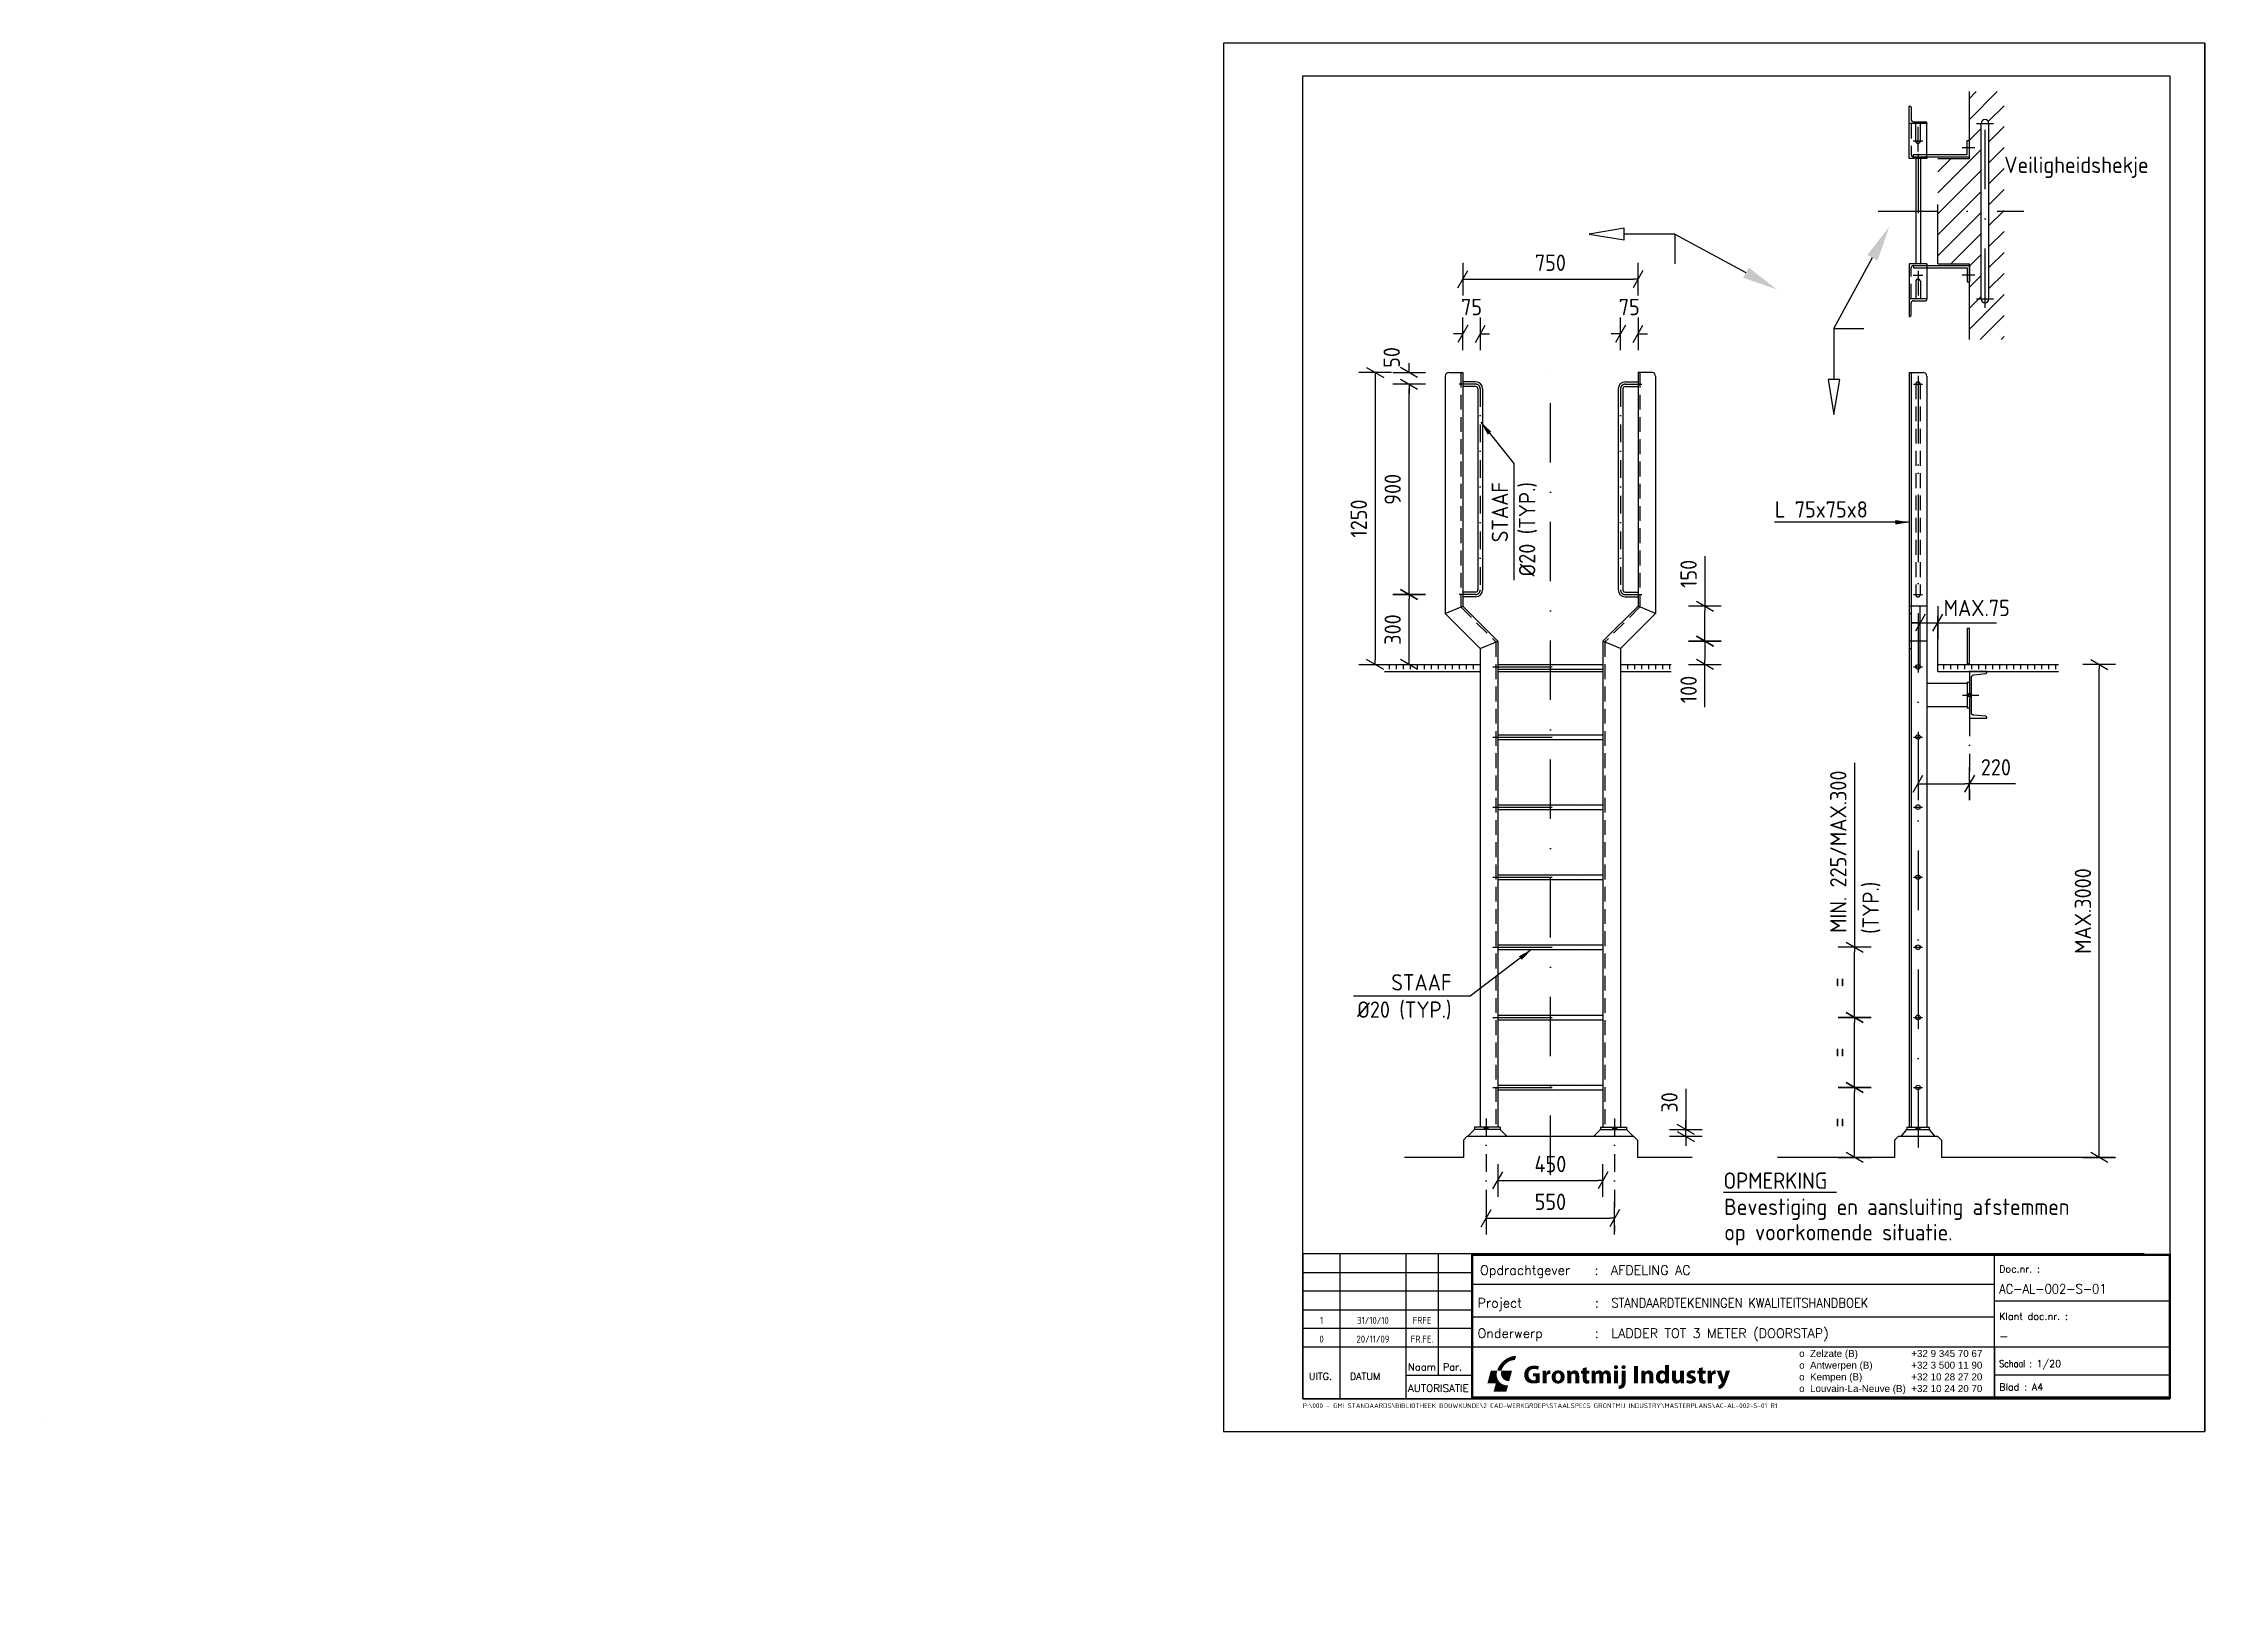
# Model space of a CAD drawing. Extents: x 0 to 9251, y -794 to 5906.
import ezdxf
from ezdxf.enums import TextEntityAlignment as Align

# ---------------------------------------------------------------- set-up
doc = ezdxf.new("R2010")
doc.units = 0
doc.header["$LTSCALE"] = 20
doc.header["$PDMODE"] = 3
doc.linetypes.add('DASHDOT', pattern=[25.4, 12.7, -6.35, 0, -6.35])
doc.linetypes.add('HIDDEN2', pattern=[4.7625, 3.175, -1.5875])
doc.layers.get('0').update_dxf_attribs({"linetype": 'CONTINUOUS'})
doc.layers.get('DEFPOINTS').update_dxf_attribs({"linetype": 'CONTINUOUS'})
for name, color, linetype in [('A-0200-maat', 7, 'CONTINUOUS'), ('AC-0000-ALGEMEEN-co-25', 7, 'CONTINUOUS'), ('AC-0100-SYMBOOL-co-25', 7, 'CONTINUOUS'), ('S-0100-ASLIJN-dd-06', 1, 'DASHDOT'), ('S-0200-MAAT', 7, 'CONTINUOUS'), ('S-0300-tekst-35', 2, 'CONTINUOUS'), ('S-2000-STAAL-ALG-co-06', 1, 'CONTINUOUS'), ('S-2000-STAAL-ALG-co-50', 6, 'CONTINUOUS'), ('S-2020-STAAL-PROF-CO-25', 7, 'CONTINUOUS'), ('S-2030-staal-prstip-hi2-12', 3, 'HIDDEN2'), ('S-2090-arcering-06', 1, 'CONTINUOUS'), ('TITEL', 7, 'CONTINUOUS')]:
    doc.layers.add(name, color=color, linetype=linetype)
doc.layers.add('AC-0000-HULPLIJN-co-grijs', color=9, linetype='CONTINUOUS', plot=False)
doc.styles.add('ROMAND', font='romand')
doc.styles.get("Standard").update_dxf_attribs({"font": 'isocp.shx'})
doc.dimstyles.new('STIJL A', dxfattribs={"dimtxt": 70, "dimasz": 20, "dimexe": 50, "dimexo": 50, "dimgap": 20, "dimtad": 0, "dimdec": 0, "dimdsep": 46, "dimtxsty": 'Standard', "dimblk": 'MAATPUNT', "dimcen": -3, "dimdle": 1.25, "dimse1": 1, "dimse2": 1, "dimclrt": 2, "dimadec": 0, "dimazin": 0, "dimtfac": 1, "dimtdec": 0, "dimtofl": 0, "dimtmove": 2, "dimatfit": 3, "dimldrblk": 'DOT', "dimfxl": 1, "dimtvp": 1, "dimtolj": 1, "dimtzin": 1, "dimarcsym": 0})
doc.dimstyles.new('STIJL B', dxfattribs={"dimtxt": 70, "dimasz": 60, "dimexe": 50, "dimexo": 50, "dimgap": 20, "dimtad": 0, "dimdec": 0, "dimdsep": 46, "dimtxsty": 'Standard', "dimcen": -3, "dimdle": 1.25, "dimclrt": 2, "dimadec": 0, "dimazin": 0, "dimtfac": 1, "dimtdec": 0, "dimtofl": 0, "dimtmove": 2, "dimatfit": 3, "dimfxl": 1, "dimtvp": 1, "dimtolj": 1, "dimtzin": 1, "dimarcsym": 0})

msp = doc.modelspace()

# ---------------------------------------------------------------- texts
at = {"layer": 'A-0200-maat', "color": 2, "insert": (1130, 2163), "char_height": 70, "attachment_point": 9}
msp.add_mtext('\\A1;', dxfattribs=at)
at = {"layer": 'S-0200-MAAT', "color": 2, "insert": (6392.7, 4027.8), "char_height": 70, "attachment_point": 9, "rotation": 90}
msp.add_mtext('STAAF\\P%%C20 (TYP.)', dxfattribs=at)
at = {"layer": 'S-0200-MAAT', "color": 2, "char_height": 70, "attachment_point": 9}
for s, insert in [('L 75x75x8', (7808.8, 3875.9)), ('STAAF\\P%%C20 (TYP.)', (6027.1, 1728.1))]:
    msp.add_mtext(s, dxfattribs=dict(at, insert=insert))
at = {"layer": 'S-0300-tekst-35'}
for s, p in [('Veiligheidshekje', (8392.9, 5350.7)), ('%%UOPMERKING ', (7191.2, 1003)), ('Bevestiging en aansluiting afstemmen ', (7194.4, 891.1)), ('op voorkomende situatie.', (7194.4, 782.2))]:
    msp.add_text(s, height=70, dxfattribs=at).set_placement(p)
msp.add_text('(TYP.)', height=70, rotation=90, dxfattribs=at).set_placement((7856.2, 2094.1))

# ---------------------------------------------------------------- blocks, each defined once
blk = doc.blocks.new('_Oblique')
at = {"color": 0, "linetype": 'ByBlock', "lineweight": -2}
blk.add_line((-0.5, -0.5), (0.5, 0.5), dxfattribs=at)
blk = doc.blocks.new('MAATPUNT')
for p, q in [((0, 0), (-1, 0)), ((0, -3.5), (0, 3.5))]:
    blk.add_line(p, q)
at = {"xscale": 3.000000000000007, "yscale": 3, "zscale": 3, "rotation": 195.0000000102671}
blk.add_blockref('_Oblique', (0, 0), dxfattribs=at)
blk = doc.blocks.new('*D8')
at = {"layer": 'DEFPOINTS', "color": 0}
for p in [(8243.7, 3016.8), (8023.7, 2936.8), (8243.7, 2737.1)]:
    blk.add_point(p, dxfattribs=at)
at = {"layer": 'S-0200-MAAT', "color": 0, "lineweight": -2}
for p, q in [((8043.7, 2737.1), (8223.7, 2737.1)), ((8441, 2737.1), (8243.7, 2737.1))]:
    blk.add_line(p, q, dxfattribs=at)
at = {"layer": 'S-0200-MAAT', "color": 0, "lineweight": -2, "xscale": 20, "yscale": 20, "zscale": 20, "rotation": 180}
blk.add_blockref('MAATPUNT', (8023.7, 2737.1), dxfattribs=at)
at = {"layer": 'S-0200-MAAT', "color": 0, "lineweight": -2, "xscale": 20, "yscale": 20, "zscale": 20}
blk.add_blockref('MAATPUNT', (8243.7, 2737.1), dxfattribs=at)
at = {"layer": 'S-0200-MAAT', "color": 2, "insert": (8357.1, 2807.1), "char_height": 70, "attachment_point": 5}
blk.add_mtext('\\A1;220', dxfattribs=at)
blk = doc.blocks.new('_dot')
at = {"color": 0, "linetype": 'ByBlock', "lineweight": -2}
blk.add_line((-0.5, 0), (-1, 0), dxfattribs=at)
at = {"color": 0, "linetype": 'ByBlock', "const_width": 0.5}
blk.add_lwpolyline([(-0.25, 0, 1), (0.25, 0, 1)], format="xyb", close=True, dxfattribs=at)
blk = doc.blocks.new('*D4')
at = {"layer": 'DEFPOINTS', "color": 0}
for p in [(7752.6, 2036.8), (8023.7, 2036.8), (8023.7, 1736.8)]:
    blk.add_point(p, dxfattribs=at)
at = {"layer": 'S-0200-MAAT', "color": 0, "lineweight": -2}
for p, q in [((7752.6, 2826.6), (7752.6, 2036.8)), ((7752.6, 1756.8), (7752.6, 2016.8))]:
    blk.add_line(p, q, dxfattribs=at)
at = {"layer": 'S-0200-MAAT', "color": 0, "lineweight": -2, "xscale": 20, "yscale": 20, "zscale": 20}
for p, rotation in [((7752.6, 2036.8), 90), ((7752.6, 1736.8), 270)]:
    blk.add_blockref('MAATPUNT', p, dxfattribs=dict(at, rotation=rotation))
at = {"layer": 'S-0200-MAAT', "color": 2, "insert": (7682.6, 2446.1), "char_height": 70, "attachment_point": 5, "rotation": 90}
blk.add_mtext('\\A1;MIN. 225/MAX.300', dxfattribs=at)
blk = doc.blocks.new('*D7')
at = {"layer": 'DEFPOINTS', "color": 0}
for p in [(8624.6, 3246.8), (8799.6, 3246.8), (8604.6, 1136.8)]:
    blk.add_point(p, dxfattribs=at)
at = {"layer": 'S-0200-MAAT', "color": 0, "lineweight": -2}
blk.add_line((8799.6, 1156.8), (8799.6, 3226.8), dxfattribs=at)
at = {"layer": 'S-0200-MAAT', "color": 0, "lineweight": -2, "xscale": 20, "yscale": 20, "zscale": 20}
for p, rotation in [((8799.6, 3246.8), 90), ((8799.6, 1136.8), 270)]:
    blk.add_blockref('MAATPUNT', p, dxfattribs=dict(at, rotation=rotation))
at = {"layer": 'S-0200-MAAT', "color": 2, "insert": (8729.6, 2191.8), "char_height": 70, "attachment_point": 5, "rotation": 90}
blk.add_mtext('\\A1;MAX.3000', dxfattribs=at)
blk = doc.blocks.new('*D6')
at = {"layer": 'DEFPOINTS', "color": 0}
for p in [(6747.3, 3346.8), (6747.3, 3246.8), (7111.9, 3246.8)]:
    blk.add_point(p, dxfattribs=at)
at = {"layer": 'S-0200-MAAT', "color": 0, "lineweight": -2}
for p, q in [((7111.9, 3326.8), (7111.9, 3266.8)), ((7111.9, 3064.1), (7111.9, 3246.8))]:
    blk.add_line(p, q, dxfattribs=at)
at = {"layer": 'S-0200-MAAT', "color": 0, "lineweight": -2, "xscale": 20, "yscale": 20, "zscale": 20}
for p, rotation in [((7111.9, 3346.8), 90), ((7111.9, 3246.8), 270)]:
    blk.add_blockref('MAATPUNT', p, dxfattribs=dict(at, rotation=rotation))
at = {"layer": 'S-0200-MAAT', "color": 2, "insert": (7041.9, 3140.1), "char_height": 70, "attachment_point": 5, "rotation": 90}
blk.add_mtext('\\A1;100', dxfattribs=at)
blk = doc.blocks.new('*D5')
at = {"layer": 'DEFPOINTS', "color": 0}
for p in [(6897.3, 3496.8), (7111.9, 3496.8), (6747.3, 3346.8)]:
    blk.add_point(p, dxfattribs=at)
at = {"layer": 'S-0200-MAAT', "color": 0, "lineweight": -2}
for p, q in [((7111.9, 3711.1), (7111.9, 3496.8)), ((7111.9, 3366.8), (7111.9, 3476.8))]:
    blk.add_line(p, q, dxfattribs=at)
at = {"layer": 'S-0200-MAAT', "color": 0, "lineweight": -2, "xscale": 20, "yscale": 20, "zscale": 20}
for p, rotation in [((7111.9, 3496.8), 90), ((7111.9, 3346.8), 270)]:
    blk.add_blockref('MAATPUNT', p, dxfattribs=dict(at, rotation=rotation))
at = {"layer": 'S-0200-MAAT', "color": 2, "insert": (7041.9, 3635.1), "char_height": 70, "attachment_point": 5, "rotation": 90}
blk.add_mtext('\\A1;150', dxfattribs=at)
blk = doc.blocks.new('*D13')
at = {"layer": 'DEFPOINTS', "color": 0}
for p in [(6175.4, 1392.6), (6725.4, 1392.6), (6725.4, 877.3)]:
    blk.add_point(p, dxfattribs=at)
at = {"layer": 'S-0200-MAAT', "color": 0, "lineweight": -2}
blk.add_line((6195.4, 877.3), (6705.4, 877.3), dxfattribs=at)
at = {"layer": 'S-0200-MAAT', "color": 0, "lineweight": -2, "xscale": 20, "yscale": 20, "zscale": 20, "rotation": 180}
blk.add_blockref('MAATPUNT', (6175.4, 877.3), dxfattribs=at)
at = {"layer": 'S-0200-MAAT', "color": 0, "lineweight": -2, "xscale": 20, "yscale": 20, "zscale": 20}
blk.add_blockref('MAATPUNT', (6725.4, 877.3), dxfattribs=at)
at = {"layer": 'S-0200-MAAT', "color": 2, "insert": (6450.4, 947.3), "char_height": 70, "attachment_point": 5}
blk.add_mtext('\\A1;550', dxfattribs=at)
blk = doc.blocks.new('*D14')
at = {"layer": 'DEFPOINTS', "color": 0}
for p in [(6770.4, 1256.8), (6807.9, 1226.8), (7030, 1256.8)]:
    blk.add_point(p, dxfattribs=at)
at = {"layer": 'S-0200-MAAT', "color": 0, "lineweight": -2}
for p, q in [((7030, 1431.4), (7030, 1256.8)), ((7030, 1276.8), (7030, 1296.8)), ((7030, 1226.8), (7030, 1256.8)), ((7030, 1206.8), (7030, 1186.8))]:
    blk.add_line(p, q, dxfattribs=at)
at = {"layer": 'S-0200-MAAT', "color": 0, "lineweight": -2, "xscale": 20, "yscale": 20, "zscale": 20}
for p, rotation in [((7030, 1256.8), 270), ((7030, 1226.8), 90)]:
    blk.add_blockref('MAATPUNT', p, dxfattribs=dict(at, rotation=rotation))
at = {"layer": 'S-0200-MAAT', "color": 2, "insert": (6960, 1372.9), "char_height": 70, "attachment_point": 5, "rotation": 90}
blk.add_mtext('\\A1;30', dxfattribs=at)
blk = doc.blocks.new('MQLoc')
at = {"layer": 'S-0200-MAAT'}
blk.add_circle((0, 0), 0.0000005, dxfattribs=at)
blk = doc.blocks.new('*D16')
at = {"layer": 'DEFPOINTS', "color": 0}
for p in [(6675.4, 1039.1), (6225.4, -794.4), (6675.4, -794.4)]:
    blk.add_point(p, dxfattribs=at)
at = {"layer": 'S-0200-MAAT', "color": 0, "lineweight": -2}
blk.add_line((6245.4, 1039.1), (6655.4, 1039.1), dxfattribs=at)
at = {"layer": 'S-0200-MAAT', "color": 0, "lineweight": -2, "xscale": 20, "yscale": 20, "zscale": 20, "rotation": 180}
blk.add_blockref('MAATPUNT', (6225.4, 1039.1), dxfattribs=at)
at = {"layer": 'S-0200-MAAT', "color": 0, "lineweight": -2, "xscale": 20, "yscale": 20, "zscale": 20}
blk.add_blockref('MAATPUNT', (6675.4, 1039.1), dxfattribs=at)
at = {"layer": 'S-0200-MAAT', "color": 2, "insert": (6450.4, 1109.1), "char_height": 70, "attachment_point": 5}
blk.add_mtext('\\A1;450', dxfattribs=at)
blk = doc.blocks.new('*D17')
at = {"layer": 'DEFPOINTS', "color": 0}
for p in [(5845.4, 3546.8), (6060.4, 3546.8), (5924.8, 3246.8)]:
    blk.add_point(p, dxfattribs=at)
at = {"layer": 'S-0200-MAAT', "color": 0, "lineweight": -2}
blk.add_line((5845.4, 3266.8), (5845.4, 3526.8), dxfattribs=at)
at = {"layer": 'S-0200-MAAT', "color": 0, "lineweight": -2, "xscale": 20, "yscale": 20, "zscale": 20}
for p, rotation in [((5845.4, 3546.8), 90), ((5845.4, 3246.8), 270)]:
    blk.add_blockref('MAATPUNT', p, dxfattribs=dict(at, rotation=rotation))
at = {"layer": 'S-0200-MAAT', "color": 2, "insert": (5775.4, 3396.8), "char_height": 70, "attachment_point": 5, "rotation": 90}
blk.add_mtext('\\A1;300', dxfattribs=at)
blk = doc.blocks.new('*D18')
at = {"layer": 'DEFPOINTS', "color": 0}
for p in [(5845.4, 4446.8), (6060.4, 4446.8), (6060.4, 3546.8)]:
    blk.add_point(p, dxfattribs=at)
at = {"layer": 'S-0200-MAAT', "color": 0, "lineweight": -2}
blk.add_line((5845.4, 3566.8), (5845.4, 4426.8), dxfattribs=at)
at = {"layer": 'S-0200-MAAT', "color": 0, "lineweight": -2, "xscale": 20, "yscale": 20, "zscale": 20}
for p, rotation in [((5845.4, 4446.8), 90), ((5845.4, 3546.8), 270)]:
    blk.add_blockref('MAATPUNT', p, dxfattribs=dict(at, rotation=rotation))
at = {"layer": 'S-0200-MAAT', "color": 2, "insert": (5775.4, 3996.8), "char_height": 70, "attachment_point": 5, "rotation": 90}
blk.add_mtext('\\A1;900', dxfattribs=at)
blk = doc.blocks.new('*D19')
at = {"layer": 'DEFPOINTS', "color": 0}
for p in [(6075.4, 4662.2), (6075.4, 4128.1), (6150.4, 4128.1)]:
    blk.add_point(p, dxfattribs=at)
at = {"layer": 'S-0200-MAAT', "color": 0, "lineweight": -2}
for p, q in [((6055.4, 4662.2), (6035.4, 4662.2)), ((6170.4, 4662.2), (6190.4, 4662.2))]:
    blk.add_line(p, q, dxfattribs=at)
at = {"layer": 'S-0200-MAAT', "color": 0, "lineweight": -2, "xscale": 20, "yscale": 20, "zscale": 20}
blk.add_blockref('MAATPUNT', (6075.4, 4662.2), dxfattribs=at)
at = {"layer": 'S-0200-MAAT', "color": 0, "lineweight": -2, "xscale": 20, "yscale": 20, "zscale": 20, "rotation": 180}
blk.add_blockref('MAATPUNT', (6150.4, 4662.2), dxfattribs=at)
at = {"layer": 'S-0200-MAAT', "color": 2, "insert": (6112.9, 4777.2), "char_height": 70, "attachment_point": 5}
blk.add_mtext('\\A1;75', dxfattribs=at)
blk = doc.blocks.new('*D20')
at = {"layer": 'DEFPOINTS', "color": 0}
for p in [(6078.4, 4496.8), (5700.3, 3246.8), (6078.4, 3246.8)]:
    blk.add_point(p, dxfattribs=at)
at = {"layer": 'S-0200-MAAT', "color": 0, "lineweight": -2}
blk.add_line((5700.3, 4476.8), (5700.3, 3266.8), dxfattribs=at)
at = {"layer": 'S-0200-MAAT', "color": 0, "lineweight": -2, "xscale": 20, "yscale": 20, "zscale": 20}
for p, rotation in [((5700.3, 4496.8), 90), ((5700.3, 3246.8), 270)]:
    blk.add_blockref('MAATPUNT', p, dxfattribs=dict(at, rotation=rotation))
at = {"layer": 'S-0200-MAAT', "color": 2, "insert": (5630.3, 3871.8), "char_height": 70, "attachment_point": 5, "rotation": 90}
blk.add_mtext('\\A1;1250', dxfattribs=at)
blk = doc.blocks.new('*D21')
at = {"layer": 'DEFPOINTS', "color": 0}
for p in [(5845.4, 4496.8), (6056.8, 4496.8), (6056.8, 4446.8)]:
    blk.add_point(p, dxfattribs=at)
at = {"layer": 'S-0200-MAAT', "color": 0, "lineweight": -2}
for p, q in [((5845.4, 4516.8), (5845.4, 4536.8)), ((5845.4, 4426.8), (5845.4, 4406.8))]:
    blk.add_line(p, q, dxfattribs=at)
at = {"layer": 'S-0200-MAAT', "color": 0, "lineweight": -2, "xscale": 20, "yscale": 20, "zscale": 20}
for p, rotation in [((5845.4, 4496.8), 270), ((5845.4, 4446.8), 90)]:
    blk.add_blockref('MAATPUNT', p, dxfattribs=dict(at, rotation=rotation))
at = {"layer": 'S-0200-MAAT', "color": 2, "insert": (5771.3, 4561.3), "char_height": 70, "attachment_point": 5, "rotation": 90}
blk.add_mtext('\\A1;50', dxfattribs=at)
blk = doc.blocks.new('A$C05B37911')
at = {"color": 4}
for q in [(33.58, 9.5), (18.39, 7.63), (7.5, 1.25)]:
    blk.add_line((18.39, 1.25), q, dxfattribs=at)
at = {"color": 7}
for p, q in [((0, 1.25), (7.5, 2.5)), ((7.5, 0), (0, 1.25))]:
    blk.add_line(p, q, dxfattribs=at)
blk.add_line((7.5, 2.5), (7.5, 0))
blk.add_solid([(34.17, 8.4), (32.98, 10.6), (40.17, 13.08)], dxfattribs=at)
blk = doc.blocks.new('*D23')
at = {"layer": 'DEFPOINTS', "color": 0}
for p in [(6825.4, 4896.7), (6075.4, 4065.7), (6825.4, 4065.7)]:
    blk.add_point(p, dxfattribs=at)
at = {"layer": 'S-0200-MAAT', "color": 0, "lineweight": -2}
blk.add_line((6095.4, 4896.7), (6805.4, 4896.7), dxfattribs=at)
at = {"layer": 'S-0200-MAAT', "color": 0, "lineweight": -2, "xscale": 20, "yscale": 20, "zscale": 20, "rotation": 180}
blk.add_blockref('MAATPUNT', (6075.4, 4896.7), dxfattribs=at)
at = {"layer": 'S-0200-MAAT', "color": 0, "lineweight": -2, "xscale": 20, "yscale": 20, "zscale": 20}
blk.add_blockref('MAATPUNT', (6825.4, 4896.7), dxfattribs=at)
at = {"layer": 'S-0200-MAAT', "color": 2, "insert": (6450.4, 4966.7), "char_height": 70, "attachment_point": 5}
blk.add_mtext('\\A1;750', dxfattribs=at)
blk = doc.blocks.new('*D24')
at = {"layer": 'DEFPOINTS', "color": 0}
for p in [(6825.4, 4662.2), (6750.4, 4128.1), (6825.4, 4128.1)]:
    blk.add_point(p, dxfattribs=at)
at = {"layer": 'S-0200-MAAT', "color": 0, "lineweight": -2}
for p, q in [((6730.4, 4662.2), (6710.4, 4662.2)), ((6845.4, 4662.2), (6865.4, 4662.2))]:
    blk.add_line(p, q, dxfattribs=at)
at = {"layer": 'S-0200-MAAT', "color": 0, "lineweight": -2, "xscale": 20, "yscale": 20, "zscale": 20}
blk.add_blockref('MAATPUNT', (6750.4, 4662.2), dxfattribs=at)
at = {"layer": 'S-0200-MAAT', "color": 0, "lineweight": -2, "xscale": 20, "yscale": 20, "zscale": 20, "rotation": 180}
blk.add_blockref('MAATPUNT', (6825.4, 4662.2), dxfattribs=at)
at = {"layer": 'S-0200-MAAT', "color": 2, "insert": (6787.9, 4777.2), "char_height": 70, "attachment_point": 5}
blk.add_mtext('\\A1;75', dxfattribs=at)
blk = doc.blocks.new('*D25')
at = {"layer": 'DEFPOINTS', "color": 0}
for p in [(8108.6, 3426.2), (8033.6, 3407.1), (8108.6, 3416.7)]:
    blk.add_point(p, dxfattribs=at)
at = {"layer": 'S-0200-MAAT', "color": 0, "lineweight": -2}
for p, q in [((8013.6, 3426.2), (7993.6, 3426.2)), ((8128.6, 3426.2), (8148.6, 3426.2))]:
    blk.add_line(p, q, dxfattribs=at)
at = {"layer": 'S-0200-MAAT', "color": 0, "lineweight": -2, "xscale": 20, "yscale": 20, "zscale": 20}
blk.add_blockref('MAATPUNT', (8033.6, 3426.2), dxfattribs=at)
at = {"layer": 'S-0200-MAAT', "color": 0, "lineweight": -2, "xscale": 20, "yscale": 20, "zscale": 20, "rotation": 180}
blk.add_blockref('MAATPUNT', (8108.6, 3426.2), dxfattribs=at)
at = {"layer": 'S-0200-MAAT', "color": 2, "insert": (8275.1, 3489), "char_height": 70, "attachment_point": 5}
blk.add_mtext('\\A1;MAX.75', dxfattribs=at)
blk = doc.blocks.new('*D26')
at = {"layer": 'DEFPOINTS', "color": 0}
for p in [(7752.6, 1436.8), (8030.5, 1436.8), (7815.3, 1136.8)]:
    blk.add_point(p, dxfattribs=at)
at = {"layer": 'S-0200-MAAT', "color": 0, "lineweight": -2}
blk.add_line((7752.6, 1156.8), (7752.6, 1416.8), dxfattribs=at)
at = {"layer": 'S-0200-MAAT', "color": 0, "lineweight": -2, "xscale": 20, "yscale": 20, "zscale": 20}
for p, rotation in [((7752.6, 1436.8), 90), ((7752.6, 1136.8), 270)]:
    blk.add_blockref('MAATPUNT', p, dxfattribs=dict(at, rotation=rotation))
at = {"layer": 'S-0200-MAAT', "color": 2, "insert": (7682.6, 1286.8), "char_height": 70, "attachment_point": 5, "rotation": 90}
blk.add_mtext('\\A1;=', dxfattribs=at)
blk = doc.blocks.new('*D27')
at = {"layer": 'DEFPOINTS', "color": 0}
for p in [(7752.6, 1736.8), (8030.5, 1736.8), (7815.3, 1436.8)]:
    blk.add_point(p, dxfattribs=at)
at = {"layer": 'S-0200-MAAT', "color": 0, "lineweight": -2}
blk.add_line((7752.6, 1456.8), (7752.6, 1716.8), dxfattribs=at)
at = {"layer": 'S-0200-MAAT', "color": 0, "lineweight": -2, "xscale": 20, "yscale": 20, "zscale": 20}
for p, rotation in [((7752.6, 1736.8), 90), ((7752.6, 1436.8), 270)]:
    blk.add_blockref('MAATPUNT', p, dxfattribs=dict(at, rotation=rotation))
at = {"layer": 'S-0200-MAAT', "color": 2, "insert": (7682.6, 1586.8), "char_height": 70, "attachment_point": 5, "rotation": 90}
blk.add_mtext('\\A1;=', dxfattribs=at)
blk = doc.blocks.new('*D28')
at = {"layer": 'DEFPOINTS', "color": 0}
for p in [(7752.6, 2036.8), (8030.5, 2036.8), (7815.3, 1736.8)]:
    blk.add_point(p, dxfattribs=at)
at = {"layer": 'S-0200-MAAT', "color": 0, "lineweight": -2}
blk.add_line((7752.6, 1756.8), (7752.6, 2016.8), dxfattribs=at)
at = {"layer": 'S-0200-MAAT', "color": 0, "lineweight": -2, "xscale": 20, "yscale": 20, "zscale": 20}
for p, rotation in [((7752.6, 2036.8), 90), ((7752.6, 1736.8), 270)]:
    blk.add_blockref('MAATPUNT', p, dxfattribs=dict(at, rotation=rotation))
at = {"layer": 'S-0200-MAAT', "color": 2, "insert": (7682.6, 1886.8), "char_height": 70, "attachment_point": 5, "rotation": 90}
blk.add_mtext('\\A1;=', dxfattribs=at)
blk = doc.blocks.new('Logo Grontmij Industry')
h = blk.add_hatch(color=12)
h.dxf.hatch_style = 2
edge = h.paths.add_edge_path()
edge.add_spline(control_points=[(6.8, 14.8), (8.4, 20.5), (14.2, 25.1), (20, 25.1), (20, 25.1), (19.2, 22.2), (19.2, 22.2), (15.1, 22.2), (10.9, 18.9), (9.8, 14.8), (9.8, 14.8), (6.8, 14.8), (6.8, 14.8), (6.8, 14.8), (6.8, 14.8), (6.8, 14.8)], knot_values=[0, 0, 0, 0, 1, 1, 1, 2, 2, 2, 3, 3, 3, 4, 4, 4, 5, 5, 5, 5], degree=3, periodic=0)
h = blk.add_hatch(color=156)
h.dxf.hatch_style = 2
edge = h.paths.add_edge_path()
edge.add_spline(control_points=[(36.4, 6.5), (35.6, 6.2), (34, 5.8), (32.3, 5.8), (30.1, 5.8), (28.5, 6.4), (27.4, 7.4), (26.3, 8.5), (25.7, 10.1), (25.7, 11.9), (25.7, 15.9), (28.6, 18.3), (32.6, 18.3), (34.2, 18.3), (35.4, 17.9), (36, 17.7), (36, 17.7), (35.4, 15.4), (35.4, 15.4), (34.8, 15.7), (33.9, 16), (32.6, 16), (30.3, 16), (28.6, 14.7), (28.6, 12), (28.6, 9.5), (30.1, 8), (32.4, 8), (33, 8), (33.5, 8.1), (33.8, 8.2), (33.8, 8.2), (33.8, 10.8), (33.8, 10.8), (33.8, 10.8), (31.9, 10.8), (31.9, 10.8), (31.9, 10.8), (31.9, 12.9), (31.9, 12.9), (31.9, 12.9), (36.4, 12.9), (36.4, 12.9), (36.4, 12.9), (36.4, 6.5), (36.4, 6.5)], knot_values=[0, 0, 0, 0, 1, 1, 1, 2, 2, 2, 3, 3, 3, 4, 4, 4, 5, 5, 5, 6, 6, 6, 7, 7, 7, 8, 8, 8, 9, 9, 9, 10, 10, 10, 11, 11, 11, 12, 12, 12, 13, 13, 13, 14, 14, 14, 15, 15, 15, 15], degree=3, periodic=0)
h = blk.add_hatch(color=156)
h.dxf.hatch_style = 2
edge = h.paths.add_edge_path()
edge.add_spline(control_points=[(69.3, 17.2), (69.3, 17.2), (69.3, 14.8), (69.3, 14.8), (69.3, 14.8), (71.2, 14.8), (71.2, 14.8), (71.2, 14.8), (71.2, 12.7), (71.2, 12.7), (71.2, 12.7), (69.3, 12.7), (69.3, 12.7), (69.3, 12.7), (69.3, 9.5), (69.3, 9.5), (69.3, 8.5), (69.5, 8), (70.4, 8), (70.7, 8), (70.9, 8), (71.2, 8.1), (71.2, 8.1), (71.2, 6), (71.2, 6), (70.8, 5.8), (70.2, 5.7), (69.4, 5.7), (68.5, 5.7), (67.8, 6.1), (67.3, 6.5), (66.8, 7), (66.6, 7.9), (66.6, 9.1), (66.6, 9.1), (66.6, 12.7), (66.6, 12.7), (66.6, 12.7), (65.4, 12.7), (65.4, 12.7), (65.4, 12.7), (65.4, 14.8), (65.4, 14.8), (65.4, 14.8), (66.6, 14.8), (66.6, 14.8), (66.6, 14.8), (66.6, 16.4), (66.6, 16.4), (66.6, 16.4), (69.3, 17.2), (69.3, 17.2)], knot_values=[0, 0, 0, 0, 1, 1, 1, 2, 2, 2, 3, 3, 3, 4, 4, 4, 5, 5, 5, 6, 6, 6, 7, 7, 7, 8, 8, 8, 9, 9, 9, 10, 10, 10, 11, 11, 11, 12, 12, 12, 13, 13, 13, 14, 14, 14, 15, 15, 15, 16, 16, 16, 17, 17, 17, 17], degree=3, periodic=0)
h = blk.add_hatch(color=156)
h.dxf.hatch_style = 2
edge = h.paths.add_edge_path()
edge.add_spline(control_points=[(88.4, 5.9), (88.4, 5.9), (88.4, 14.8), (88.4, 14.8), (88.4, 14.8), (91.2, 14.8), (91.2, 14.8), (91.2, 14.8), (91.2, 5.9), (91.2, 5.9), (91.2, 5.9), (88.4, 5.9), (88.4, 5.9)], knot_values=[0, 0, 0, 0, 1, 1, 1, 2, 2, 2, 3, 3, 3, 4, 4, 4, 4], degree=3, periodic=0)
edge = h.paths.add_edge_path()
edge.add_spline(control_points=[(91.2, 17.2), (91.2, 16.5), (90.7, 15.9), (89.8, 15.9), (88.9, 15.9), (88.3, 16.5), (88.3, 17.2), (88.3, 18), (88.9, 18.6), (89.8, 18.6), (90.7, 18.6), (91.2, 18), (91.2, 17.2)], knot_values=[0, 0, 0, 0, 1, 1, 1, 2, 2, 2, 3, 3, 3, 4, 4, 4, 4], degree=3, periodic=0)
h = blk.add_hatch(color=156)
h.dxf.hatch_style = 2
edge = h.paths.add_edge_path()
edge.add_spline(control_points=[(96.5, 17.2), (96.5, 16.5), (96, 15.9), (95.1, 15.9), (94.2, 15.9), (93.6, 16.5), (93.6, 17.2), (93.6, 18), (94.2, 18.6), (95.1, 18.6), (96, 18.6), (96.5, 18), (96.5, 17.2)], knot_values=[0, 0, 0, 0, 1, 1, 1, 2, 2, 2, 3, 3, 3, 4, 4, 4, 4], degree=3, periodic=0)
edge = h.paths.add_edge_path()
edge.add_spline(control_points=[(91.5, 4.2), (92.3, 4.2), (92.8, 4.4), (93.2, 4.8), (93.6, 5.2), (93.7, 5.9), (93.7, 7.6), (93.7, 7.6), (93.7, 14.8), (93.7, 14.8), (93.7, 14.8), (96.5, 14.8), (96.5, 14.8), (96.5, 14.8), (96.5, 7), (96.5, 7), (96.5, 5.1), (96, 3.9), (95.2, 3.1), (94.4, 2.4), (93.1, 2), (91.8, 2), (91.8, 2), (91.5, 4.2), (91.5, 4.2)], knot_values=[0, 0, 0, 0, 1, 1, 1, 2, 2, 2, 3, 3, 3, 4, 4, 4, 5, 5, 5, 6, 6, 6, 7, 7, 7, 8, 8, 8, 8], degree=3, periodic=0)
h = blk.add_hatch(color=156)
h.dxf.hatch_style = 2
edge = h.paths.add_edge_path()
edge.add_spline(control_points=[(105.1, 18.1), (105.1, 18.1), (105.1, 5.9), (105.1, 5.9), (105.1, 5.9), (102.4, 5.9), (102.4, 5.9), (102.4, 5.9), (102.4, 18.1), (102.4, 18.1), (102.4, 18.1), (105.1, 18.1), (105.1, 18.1)], knot_values=[0, 0, 0, 0, 1, 1, 1, 2, 2, 2, 3, 3, 3, 4, 4, 4, 4], degree=3, periodic=0)
h = blk.add_hatch(color=156)
edge = h.paths.add_edge_path(flags=16)
edge.add_spline(control_points=[(123.9, 11), (123.9, 11.2), (123.9, 11.4), (123.9, 11.5), (123.7, 12.3), (123.1, 12.9), (122.3, 12.9), (121, 12.9), (120.4, 11.8), (120.4, 10.4), (120.4, 8.9), (121.1, 7.9), (122.3, 7.9), (123.1, 7.9), (123.7, 8.5), (123.9, 9.2), (123.9, 9.4), (123.9, 9.6), (123.9, 9.9), (123.9, 9.9), (123.9, 11), (123.9, 11)], knot_values=[0, 0, 0, 0, 1, 1, 1, 2, 2, 2, 3, 3, 3, 4, 4, 4, 5, 5, 5, 6, 6, 6, 7, 7, 7, 7], degree=3, periodic=0)
edge = h.paths.add_edge_path()
edge.add_spline(control_points=[(126.7, 18.8), (126.7, 18.8), (126.7, 8.6), (126.7, 8.6), (126.7, 7.6), (126.7, 6.5), (126.7, 5.9), (126.7, 5.9), (124.3, 5.9), (124.3, 5.9), (124.3, 5.9), (124.2, 7.2), (124.2, 7.2), (124.2, 7.2), (124.1, 7.2), (124.1, 7.2), (123.6, 6.2), (122.5, 5.7), (121.4, 5.7), (119.3, 5.7), (117.6, 7.5), (117.6, 10.3), (117.6, 13.3), (119.4, 15), (121.6, 15), (122.6, 15), (123.5, 14.6), (123.9, 14), (123.9, 14), (123.9, 14), (123.9, 14), (123.9, 14), (123.9, 18.8), (123.9, 18.8), (123.9, 18.8), (126.7, 18.8), (126.7, 18.8)], knot_values=[0, 0, 0, 0, 1, 1, 1, 2, 2, 2, 3, 3, 3, 4, 4, 4, 5, 5, 5, 6, 6, 6, 7, 7, 7, 8, 8, 8, 9, 9, 9, 10, 10, 10, 11, 11, 11, 12, 12, 12, 12], degree=3, periodic=0)
h = blk.add_hatch(color=156)
h.dxf.hatch_style = 2
edge = h.paths.add_edge_path()
edge.add_spline(control_points=[(150.4, 17.2), (150.4, 17.2), (150.4, 14.8), (150.4, 14.8), (150.4, 14.8), (152.3, 14.8), (152.3, 14.8), (152.3, 14.8), (152.3, 12.7), (152.3, 12.7), (152.3, 12.7), (150.4, 12.7), (150.4, 12.7), (150.4, 12.7), (150.4, 9.5), (150.4, 9.5), (150.4, 8.5), (150.6, 8), (151.4, 8), (151.8, 8), (152, 8), (152.3, 8.1), (152.3, 8.1), (152.3, 6), (152.3, 6), (151.9, 5.8), (151.3, 5.7), (150.5, 5.7), (149.6, 5.7), (148.9, 6.1), (148.4, 6.5), (147.9, 7), (147.7, 7.9), (147.7, 9.1), (147.7, 9.1), (147.7, 12.7), (147.7, 12.7), (147.7, 12.7), (146.5, 12.7), (146.5, 12.7), (146.5, 12.7), (146.5, 14.8), (146.5, 14.8), (146.5, 14.8), (147.7, 14.8), (147.7, 14.8), (147.7, 14.8), (147.7, 16.4), (147.7, 16.4), (147.7, 16.4), (150.4, 17.2), (150.4, 17.2)], knot_values=[0, 0, 0, 0, 1, 1, 1, 2, 2, 2, 3, 3, 3, 4, 4, 4, 5, 5, 5, 6, 6, 6, 7, 7, 7, 8, 8, 8, 9, 9, 9, 10, 10, 10, 11, 11, 11, 12, 12, 12, 13, 13, 13, 14, 14, 14, 15, 15, 15, 16, 16, 16, 17, 17, 17, 17], degree=3, periodic=0)
h = blk.add_hatch(color=156)
h.dxf.hatch_style = 2
edge = h.paths.add_edge_path()
edge.add_spline(control_points=[(17.2, 14.8), (17.2, 14.8), (15.2, 7.4), (15.2, 7.4), (11.1, 7.4), (8.7, 10.7), (9.8, 14.8), (9.8, 14.8), (17.2, 14.8), (17.2, 14.8)], knot_values=[0, 0, 0, 0, 1, 1, 1, 2, 2, 2, 3, 3, 3, 3], degree=3, periodic=0)
edge = h.paths.add_edge_path()
edge.add_spline(control_points=[(6.8, 14.8), (5.3, 9.1), (8.7, 4.4), (14.4, 4.4), (14.4, 4.4), (13.2, 0), (13.2, 0), (13.2, 0), (4.3, 0), (4.3, 0), (4.3, 0), (5.9, 5.9), (5.9, 5.9), (5.9, 5.9), (0, 5.9), (0, 5.9), (0, 5.9), (2.4, 14.8), (2.4, 14.8), (2.4, 14.8), (6.8, 14.8), (6.8, 14.8), (6.8, 14.8), (6.8, 14.8), (6.8, 14.8)], knot_values=[0, 0, 0, 0, 1, 1, 1, 2, 2, 2, 3, 3, 3, 4, 4, 4, 5, 5, 5, 6, 6, 6, 7, 7, 7, 8, 8, 8, 8], degree=3, periodic=0)
h = blk.add_hatch(color=156)
h.dxf.hatch_style = 2
edge = h.paths.add_edge_path()
edge.add_spline(control_points=[(38.5, 11.9), (38.5, 13.2), (38.5, 14), (38.5, 14.8), (38.5, 14.8), (40.8, 14.8), (40.8, 14.8), (40.8, 14.8), (40.9, 13.1), (40.9, 13.1), (40.9, 13.1), (41, 13.1), (41, 13.1), (41.4, 14.4), (42.5, 15), (43.4, 15), (43.6, 15), (43.8, 15), (44, 14.9), (44, 14.9), (44, 12.3), (44, 12.3), (43.8, 12.4), (43.5, 12.4), (43.2, 12.4), (42.2, 12.4), (41.5, 11.9), (41.3, 11), (41.3, 10.8), (41.3, 10.6), (41.3, 10.4), (41.3, 10.4), (41.3, 5.9), (41.3, 5.9), (41.3, 5.9), (38.5, 5.9), (38.5, 5.9), (38.5, 5.9), (38.5, 11.9), (38.5, 11.9)], knot_values=[0, 0, 0, 0, 1, 1, 1, 2, 2, 2, 3, 3, 3, 4, 4, 4, 5, 5, 5, 6, 6, 6, 7, 7, 7, 8, 8, 8, 9, 9, 9, 10, 10, 10, 11, 11, 11, 12, 12, 12, 13, 13, 13, 13], degree=3, periodic=0)
h = blk.add_hatch(color=156)
edge = h.paths.add_edge_path(flags=16)
edge.add_spline(control_points=[(47.6, 10.4), (47.6, 8.8), (48.2, 7.7), (49.4, 7.7), (50.5, 7.7), (51.2, 8.8), (51.2, 10.4), (51.2, 11.7), (50.7, 13), (49.4, 13), (48.1, 13), (47.6, 11.7), (47.6, 10.4)], knot_values=[0, 0, 0, 0, 1, 1, 1, 2, 2, 2, 3, 3, 3, 4, 4, 4, 4], degree=3, periodic=0)
edge = h.paths.add_edge_path()
edge.add_spline(control_points=[(54, 10.5), (54, 7.2), (51.7, 5.7), (49.3, 5.7), (46.7, 5.7), (44.8, 7.4), (44.8, 10.3), (44.8, 13.1), (46.6, 15), (49.5, 15), (52.2, 15), (54, 13.1), (54, 10.5)], knot_values=[0, 0, 0, 0, 1, 1, 1, 2, 2, 2, 3, 3, 3, 4, 4, 4, 4], degree=3, periodic=0)
h = blk.add_hatch(color=156)
h.dxf.hatch_style = 2
edge = h.paths.add_edge_path()
edge.add_spline(control_points=[(55.7, 12), (55.7, 13.1), (55.7, 14), (55.6, 14.8), (55.6, 14.8), (58, 14.8), (58, 14.8), (58, 14.8), (58.1, 13.6), (58.1, 13.6), (58.1, 13.6), (58.2, 13.6), (58.2, 13.6), (58.6, 14.1), (59.5, 15), (60.9, 15), (62.7, 15), (64.1, 13.8), (64.1, 11.2), (64.1, 11.2), (64.1, 5.9), (64.1, 5.9), (64.1, 5.9), (61.4, 5.9), (61.4, 5.9), (61.4, 5.9), (61.4, 10.8), (61.4, 10.8), (61.4, 12), (61, 12.7), (60, 12.7), (59.2, 12.7), (58.7, 12.2), (58.6, 11.7), (58.5, 11.5), (58.5, 11.3), (58.5, 11), (58.5, 11), (58.5, 5.9), (58.5, 5.9), (58.5, 5.9), (55.7, 5.9), (55.7, 5.9), (55.7, 5.9), (55.7, 12), (55.7, 12)], knot_values=[0, 0, 0, 0, 1, 1, 1, 2, 2, 2, 3, 3, 3, 4, 4, 4, 5, 5, 5, 6, 6, 6, 7, 7, 7, 8, 8, 8, 9, 9, 9, 10, 10, 10, 11, 11, 11, 12, 12, 12, 13, 13, 13, 14, 14, 14, 15, 15, 15, 15], degree=3, periodic=0)
h = blk.add_hatch(color=156)
h.dxf.hatch_style = 2
edge = h.paths.add_edge_path()
edge.add_spline(control_points=[(72.8, 12), (72.8, 13.1), (72.8, 14), (72.8, 14.8), (72.8, 14.8), (75.1, 14.8), (75.1, 14.8), (75.1, 14.8), (75.2, 13.6), (75.2, 13.6), (75.2, 13.6), (75.3, 13.6), (75.3, 13.6), (75.6, 14.1), (76.4, 15), (77.9, 15), (79.1, 15), (80, 14.4), (80.4, 13.5), (80.4, 13.5), (80.4, 13.5), (80.4, 13.5), (80.7, 13.9), (81.1, 14.3), (81.5, 14.5), (82, 14.8), (82.6, 15), (83.2, 15), (84.9, 15), (86.2, 13.8), (86.2, 11.1), (86.2, 11.1), (86.2, 5.9), (86.2, 5.9), (86.2, 5.9), (83.5, 5.9), (83.5, 5.9), (83.5, 5.9), (83.5, 10.7), (83.5, 10.7), (83.5, 12), (83.1, 12.8), (82.2, 12.8), (81.6, 12.8), (81.1, 12.3), (81, 11.8), (80.9, 11.6), (80.9, 11.3), (80.9, 11.1), (80.9, 11.1), (80.9, 5.9), (80.9, 5.9), (80.9, 5.9), (78.2, 5.9), (78.2, 5.9), (78.2, 5.9), (78.2, 10.9), (78.2, 10.9), (78.2, 12), (77.8, 12.8), (76.9, 12.8), (76.2, 12.8), (75.8, 12.2), (75.6, 11.8), (75.5, 11.6), (75.5, 11.3), (75.5, 11.1), (75.5, 11.1), (75.5, 5.9), (75.5, 5.9), (75.5, 5.9), (72.8, 5.9), (72.8, 5.9), (72.8, 5.9), (72.8, 12), (72.8, 12)], knot_values=[0, 0, 0, 0, 1, 1, 1, 2, 2, 2, 3, 3, 3, 4, 4, 4, 5, 5, 5, 6, 6, 6, 7, 7, 7, 8, 8, 8, 9, 9, 9, 10, 10, 10, 11, 11, 11, 12, 12, 12, 13, 13, 13, 14, 14, 14, 15, 15, 15, 16, 16, 16, 17, 17, 17, 18, 18, 18, 19, 19, 19, 20, 20, 20, 21, 21, 21, 22, 22, 22, 23, 23, 23, 24, 24, 24, 25, 25, 25, 25], degree=3, periodic=0)
h = blk.add_hatch(color=156)
h.dxf.hatch_style = 2
edge = h.paths.add_edge_path()
edge.add_spline(control_points=[(107.5, 12), (107.5, 13.1), (107.5, 14), (107.4, 14.8), (107.4, 14.8), (109.8, 14.8), (109.8, 14.8), (109.8, 14.8), (109.9, 13.6), (109.9, 13.6), (109.9, 13.6), (110, 13.6), (110, 13.6), (110.4, 14.1), (111.3, 15), (112.7, 15), (114.5, 15), (115.9, 13.8), (115.9, 11.2), (115.9, 11.2), (115.9, 5.9), (115.9, 5.9), (115.9, 5.9), (113.1, 5.9), (113.1, 5.9), (113.1, 5.9), (113.1, 10.8), (113.1, 10.8), (113.1, 12), (112.7, 12.7), (111.7, 12.7), (111, 12.7), (110.5, 12.2), (110.4, 11.7), (110.3, 11.5), (110.2, 11.3), (110.2, 11), (110.2, 11), (110.2, 5.9), (110.2, 5.9), (110.2, 5.9), (107.5, 5.9), (107.5, 5.9), (107.5, 5.9), (107.5, 12), (107.5, 12)], knot_values=[0, 0, 0, 0, 1, 1, 1, 2, 2, 2, 3, 3, 3, 4, 4, 4, 5, 5, 5, 6, 6, 6, 7, 7, 7, 8, 8, 8, 9, 9, 9, 10, 10, 10, 11, 11, 11, 12, 12, 12, 13, 13, 13, 14, 14, 14, 15, 15, 15, 15], degree=3, periodic=0)
h = blk.add_hatch(color=156)
h.dxf.hatch_style = 2
edge = h.paths.add_edge_path()
edge.add_spline(control_points=[(137.2, 8.8), (137.2, 7.6), (137.3, 6.7), (137.3, 5.9), (137.3, 5.9), (134.9, 5.9), (134.9, 5.9), (134.9, 5.9), (134.8, 7.2), (134.8, 7.2), (134.8, 7.2), (134.7, 7.2), (134.7, 7.2), (134.4, 6.6), (133.5, 5.7), (132, 5.7), (130.2, 5.7), (128.8, 6.9), (128.8, 9.6), (128.8, 9.6), (128.8, 14.8), (128.8, 14.8), (128.8, 14.8), (131.6, 14.8), (131.6, 14.8), (131.6, 14.8), (131.6, 10), (131.6, 10), (131.6, 8.7), (132, 8), (133, 8), (133.7, 8), (134.2, 8.5), (134.4, 8.9), (134.4, 9.1), (134.5, 9.3), (134.5, 9.5), (134.5, 9.5), (134.5, 14.8), (134.5, 14.8), (134.5, 14.8), (137.2, 14.8), (137.2, 14.8), (137.2, 14.8), (137.2, 8.8), (137.2, 8.8)], knot_values=[0, 0, 0, 0, 1, 1, 1, 2, 2, 2, 3, 3, 3, 4, 4, 4, 5, 5, 5, 6, 6, 6, 7, 7, 7, 8, 8, 8, 9, 9, 9, 10, 10, 10, 11, 11, 11, 12, 12, 12, 13, 13, 13, 14, 14, 14, 15, 15, 15, 15], degree=3, periodic=0)
h = blk.add_hatch(color=156)
h.dxf.hatch_style = 2
edge = h.paths.add_edge_path()
edge.add_spline(control_points=[(139.4, 8.3), (139.9, 8), (141, 7.7), (141.8, 7.7), (142.6, 7.7), (143, 8), (143, 8.4), (143, 8.9), (142.7, 9.1), (141.7, 9.4), (139.8, 10), (139.1, 11), (139.1, 12.1), (139.1, 13.7), (140.6, 15), (142.7, 15), (143.8, 15), (144.7, 14.7), (145.2, 14.5), (145.2, 14.5), (144.7, 12.6), (144.7, 12.6), (144.4, 12.8), (143.6, 13.1), (142.8, 13.1), (142.2, 13.1), (141.8, 12.8), (141.8, 12.4), (141.8, 11.9), (142.1, 11.7), (143.2, 11.3), (144.9, 10.8), (145.6, 9.9), (145.6, 8.6), (145.6, 7), (144.3, 5.7), (141.8, 5.7), (140.6, 5.7), (139.6, 6), (138.9, 6.4), (138.9, 6.4), (139.4, 8.3), (139.4, 8.3)], knot_values=[0, 0, 0, 0, 1, 1, 1, 2, 2, 2, 3, 3, 3, 4, 4, 4, 5, 5, 5, 6, 6, 6, 7, 7, 7, 8, 8, 8, 9, 9, 9, 10, 10, 10, 11, 11, 11, 12, 12, 12, 13, 13, 13, 14, 14, 14, 14], degree=3, periodic=0)
h = blk.add_hatch(color=156)
h.dxf.hatch_style = 2
edge = h.paths.add_edge_path()
edge.add_spline(control_points=[(153.9, 11.9), (153.9, 13.2), (153.9, 14), (153.9, 14.8), (153.9, 14.8), (156.2, 14.8), (156.2, 14.8), (156.2, 14.8), (156.3, 13.1), (156.3, 13.1), (156.3, 13.1), (156.4, 13.1), (156.4, 13.1), (156.8, 14.4), (157.9, 15), (158.8, 15), (159, 15), (159.2, 15), (159.4, 14.9), (159.4, 14.9), (159.4, 12.3), (159.4, 12.3), (159.2, 12.4), (158.9, 12.4), (158.6, 12.4), (157.6, 12.4), (156.9, 11.9), (156.7, 11), (156.7, 10.8), (156.7, 10.6), (156.7, 10.4), (156.7, 10.4), (156.7, 5.9), (156.7, 5.9), (156.7, 5.9), (153.9, 5.9), (153.9, 5.9), (153.9, 5.9), (153.9, 11.9), (153.9, 11.9)], knot_values=[0, 0, 0, 0, 1, 1, 1, 2, 2, 2, 3, 3, 3, 4, 4, 4, 5, 5, 5, 6, 6, 6, 7, 7, 7, 8, 8, 8, 9, 9, 9, 10, 10, 10, 11, 11, 11, 12, 12, 12, 13, 13, 13, 13], degree=3, periodic=0)
h = blk.add_hatch(color=156)
h.dxf.hatch_style = 2
edge = h.paths.add_edge_path()
edge.add_spline(control_points=[(163.2, 14.8), (163.2, 14.8), (164.5, 10.4), (164.5, 10.4), (164.7, 9.9), (164.8, 9.3), (164.9, 8.8), (164.9, 8.8), (165, 8.8), (165, 8.8), (165.1, 9.3), (165.3, 9.9), (165.4, 10.4), (165.4, 10.4), (166.5, 14.8), (166.5, 14.8), (166.5, 14.8), (169.4, 14.8), (169.4, 14.8), (169.4, 14.8), (167.4, 8.9), (167.4, 8.9), (166.1, 5.4), (165.3, 4), (164.3, 3.1), (163.3, 2.3), (162.3, 2), (161.6, 1.9), (161.6, 1.9), (161, 4.3), (161, 4.3), (161.4, 4.3), (161.8, 4.5), (162.2, 4.7), (162.6, 5), (163.1, 5.4), (163.4, 5.8), (163.4, 6), (163.5, 6.1), (163.5, 6.2), (163.5, 6.3), (163.5, 6.5), (163.4, 6.7), (163.4, 6.7), (160.1, 14.8), (160.1, 14.8), (160.1, 14.8), (163.2, 14.8), (163.2, 14.8)], knot_values=[0, 0, 0, 0, 1, 1, 1, 2, 2, 2, 3, 3, 3, 4, 4, 4, 5, 5, 5, 6, 6, 6, 7, 7, 7, 8, 8, 8, 9, 9, 9, 10, 10, 10, 11, 11, 11, 12, 12, 12, 13, 13, 13, 14, 14, 14, 15, 15, 15, 16, 16, 16, 16], degree=3, periodic=0)
blk = doc.blocks.new('TH-GI-A4-N')
at = {"layer": 'TITEL'}
for p, q in [((-185.5, 30.75), (-185.5, -0.25)), ((-5.5, 30.75), (-185.5, 30.75)), ((-177.5, -0.25), (-177.5, 30.75)), ((-163.5, 30.75), (-163.5, -0.25)), ((-156.5, 4.75), (-156.5, 30.75)), ((-37.5, 0), (-37.5, 30.75)), ((-185.5, 26.75), (-149.5, 26.75)), ((-149.5, 24.25), (-37.5, 24.25)), ((-149.5, 22.75), (-185.5, 22.75)), ((-185.5, 18.75), (-149.5, 18.75)), ((0, 20.62), (-37.5, 20.62)), ((-149.5, 14.75), (-185.5, 14.75)), ((-149.5, 17.25), (-37.5, 17.25)), ((-149.5, 10.75), (-185.5, 10.75)), ((0, 10.75), (-149.5, 10.75)), ((-37.5, 10.75), (-37.5, 0)), ((-163.5, 4.75), (-149.5, 4.75)), ((0, 4.75), (-37.5, 4.75)), ((-185.5, -0.25), (0, -0.25))]:
    blk.add_line(p, q, dxfattribs=at)
at = {"layer": 'TITEL', "const_width": 0.5}
blk.add_lwpolyline([(-149.25, 30.5), (-149.25, 0), (0, 0), (0, 30.5)], close=True, dxfattribs=at)
at = {"layer": 'TITEL', "xscale": 0.3064885620340441, "yscale": 0.306488562034029, "zscale": 0.3064885620340291}
blk.add_blockref('Logo Grontmij Industry', (-146.01, 1.22), dxfattribs=at)
at = {"insert": (-79.3, 10.17), "char_height": 1.5, "width": 41.7939, "attachment_point": 1}
blk.add_mtext('{\\fArial|b0|i0|c0|p34;o  Zelzate (B)^I^I+32 9 345 70 67\\Po  Antwerpen (B)^I^I+32 3 500 11 90\\Po  Kempen (B)^I^I+32 10 28 27 20\\Po  Louvain-La-Neuve (B)^I+32 10 24 20 70}', dxfattribs=at)
for tag, p in [('UITGAVE', (-181.5, 27.75)), ('DATUM', (-170.5, 27.75)), ('DOOR', (-160, 27.75)), ('UITGAVE', (-181.5, 23.75)), ('DATUM', (-170.5, 23.75)), ('DOOR', (-160, 23.75)), ('UITGAVE', (-181.5, 19.75)), ('DATUM', (-170.5, 19.75)), ('DOOR', (-160, 19.75)), ('UITGAVE', (-181.5, 15.75)), ('DATUM', (-170.5, 15.75)), ('DOOR', (-160, 15.75)), ('UITGAVE', (-181.5, 11.75)), ('DATUM', (-170.5, 11.75)), ('DOOR', (-160, 11.75))]:
    blk.add_attdef(tag, text='', height=1.5).set_placement(p, align=Align.CENTER)
at = {"color": 2, "style": 'ROMAND'}
for tag, p in [('OPDRACHTGEVER', (-119.59, 26.25)), ('ONDERW1', (-119.5, 12.75))]:
    blk.add_attdef(tag, p, '', height=2, dxfattribs=at)
at = {"color": 2, "style": 'ROMAND', "width": 0.9}
for tag, p in [('DOCNR.', (-36.5, 22.25)), ('PROJECT', (-119.5, 19.25)), ('DOCNRKLANT.', (-36.5, 12.12))]:
    blk.add_attdef(tag, p, '', height=2, dxfattribs=at)
at = {"style": 'ROMAND'}
for tag, p in [('SCHAAL', (-28.5, 6.5)), ('BLAD', (-29.5, 1.5))]:
    blk.add_attdef(tag, p, '', height=1.5, dxfattribs=at)
at = {"layer": 'TITEL', "style": 'ROMAND'}
for s, height, p in [('Opdrachtgever', 2, (-147.59, 26.25)), ('Doc.nr. :', 1.5, (-36.5, 26.75)), (':', 2, (-123.09, 26.25)), (' Project', 2, (-149.5, 19.25)), (':', 2, (-123, 19.25)), (' Onderwerp', 2, (-149.5, 12.75)), (':', 2, (-123, 12.75)), ('Klant doc.nr. :', 1.5, (-36.5, 16.62)), ('UITG.', 1.5, (-184.21, 3.75)), ('  DATUM', 1.5, (-177.5, 3.75)), ('Par.', 1.5, (-155.5, 5.75))]:
    blk.add_text(s, height=height, dxfattribs=at).set_placement(p)
for s, width, p, p2 in [('Naam', 0.94382, (-163, 5.75), (-157, 5.75)), ('Schaal :', 0.725926, (-36.5, 6.5), (-29.5, 6.5)), ('AUTORISATIE', 0.947917, (-163, 1.25), (-150, 1.25)), ('Blad :', 0.865979, (-36.5, 1.5), (-30.5, 1.5))]:
    blk.add_text(s, height=1.5, dxfattribs=dict(at, width=width)).set_placement(p, p2, align=Align.FIT)
blk = doc.blocks.new('A4')
blk.add_line((210.00118, 297.07484), (210.00118, 0))
at = {"color": 7}
blk.add_lwpolyline([(0, 0), (210.00118, 0), (210.00118, 297.07484), (0, 297.07484)], close=True, dxfattribs=at)
at = {"color": 4}
blk.add_lwpolyline([(17, 290.07484), (202.50118, 290.07484), (202.50118, 7), (17, 7)], close=True, dxfattribs=at)
at = {"layer": 'AC-0000-HULPLIJN-co-grijs', "color": 1, "insert": (17, 6), "char_height": 1, "attachment_point": 1}
blk.add_mtext('P:\\\\000 - GMI STANDAARDS\\\\BIBLIOTHEEK BOUWKUNDE\\\\2 CAD-WERKGROEP\\\\STAALSPECS GRONTMIJ INDUSTRY\\\\MASTERPLANS\\\\AC-AL-002-S-01 R1', dxfattribs=at)

# ---------------------------------------------------------------- dimensions: what is measured, and where the dimension line sits
at = {"layer": 'S-0200-MAAT'}
for base, p1, p2, picture, middle in [((6825.4, 4896.7), (6075.4, 4065.7), (6825.4, 4065.7), '*D23', (6450.4, 4966.7)), ((6075.4, 4662.2), (6150.4, 4128.1), (6075.4, 4128.1), '*D19', (6112.9, 4777.2)), ((6725.4, 877.3), (6175.4, 1392.6), (6725.4, 1392.6), '*D13', (6450.4, 947.3)), ((6675.4, 1039.1), (6225.4, -794.4), (6675.4, -794.4), '*D16', (6450.4, 1109.1))]:
    dim = msp.add_linear_dim(base=base, p1=p1, p2=p2, dimstyle='STIJL A', dxfattribs=at)
    dim.commit()
    dim.dimension.update_dxf_attribs({"geometry": picture, "text_midpoint": middle})
for base, p1, p2, angle, picture, middle in [((6825.4, 4662.2), (6750.4, 4128.1), (6825.4, 4128.1), 180, '*D24', (6787.9, 4777.2)), ((5700.3, 3246.8), (6078.4, 4496.8), (6078.4, 3246.8), 90, '*D20', (5630.3, 3871.8)), ((5845.4, 4446.8), (6060.4, 3546.8), (6060.4, 4446.8), 90, '*D18', (5775.4, 3996.8)), ((5845.4, 3546.8), (5924.8, 3246.8), (6060.4, 3546.8), 90, '*D17', (5775.4, 3396.8))]:
    dim = msp.add_linear_dim(base=base, p1=p1, p2=p2, angle=angle, dimstyle='STIJL A', dxfattribs=at)
    dim.commit()
    dim.dimension.update_dxf_attribs({"geometry": picture, "text_midpoint": middle})
dim = msp.add_linear_dim(base=(5845.4, 4496.8), p1=(6056.8, 4446.8), p2=(6056.8, 4496.8), angle=90, dimstyle='STIJL A', dxfattribs=at)
dim.commit()
dim.dimension.update_dxf_attribs({"geometry": '*D21', "text_midpoint": (5771.3, 4561.3), "dimtype": 160})
for base, p1, p2, picture, middle in [((7111.9, 3496.8), (6747.3, 3346.8), (6897.3, 3496.8), '*D5', (7111.9, 3635.1)), ((7111.9, 3246.8), (6747.3, 3346.8), (6747.3, 3246.8), '*D6', (7112.9, 3140.1)), ((7030, 1256.8), (6807.9, 1226.8), (6770.4, 1256.8), '*D14', (7030, 1372.9))]:
    dim = msp.add_linear_dim(base=base, p1=p1, p2=p2, angle=90, dimstyle='STIJL A', override={"dimtmove": 1}, dxfattribs=at)
    dim.commit()
    dim.dimension.update_dxf_attribs({"geometry": picture, "text_midpoint": middle, "dimtype": 160})
dim = msp.add_linear_dim(base=(8108.6, 3426.2), p1=(8033.6, 3407.1), p2=(8108.6, 3416.7), text='MAX.75', dimstyle='STIJL A', dxfattribs=at)
dim.commit()
dim.dimension.update_dxf_attribs({"geometry": '*D25', "text_midpoint": (8275.1, 3489), "dimtype": 160})
dim = msp.add_linear_dim(base=(8799.6, 3246.8), p1=(8604.6, 1136.8), p2=(8624.6, 3246.8), angle=90, text='MAX.3000', dimstyle='STIJL A', override={"dimpost": 'MAX. <>'}, dxfattribs=at)
dim.commit()
dim.dimension.update_dxf_attribs({"geometry": '*D7', "text_midpoint": (8729.6, 2191.8)})
dim = msp.add_linear_dim(base=(8243.7, 2737.1), p1=(8023.7, 2936.8), p2=(8243.7, 3016.8), dimstyle='STIJL A', override={"dimtmove": 1}, dxfattribs=at)
dim.commit()
dim.dimension.update_dxf_attribs({"geometry": '*D8', "text_midpoint": (8357.1, 2737.1), "dimtype": 160})
dim = msp.add_linear_dim(base=(7752.6, 2036.8), p1=(8023.7, 1736.8), p2=(8023.7, 2036.8), angle=90, text='MIN. 225/MAX.300', dimstyle='STIJL A', override={"dimtmove": 1}, dxfattribs=at)
dim.commit()
dim.dimension.update_dxf_attribs({"geometry": '*D4', "text_midpoint": (7749.6, 2446.1), "dimtype": 160})
for base, p1, p2, picture, middle in [((7752.6, 2036.8), (7815.3, 1736.8), (8030.5, 2036.8), '*D28', (7682.6, 1886.8)), ((7752.6, 1736.8), (7815.3, 1436.8), (8030.5, 1736.8), '*D27', (7682.6, 1586.8)), ((7752.6, 1436.8), (7815.3, 1136.8), (8030.5, 1436.8), '*D26', (7682.6, 1286.8))]:
    dim = msp.add_linear_dim(base=base, p1=p1, p2=p2, angle=90, text='=', dimstyle='STIJL A', dxfattribs=at)
    dim.commit()
    dim.dimension.update_dxf_attribs({"geometry": picture, "text_midpoint": middle})

# ---------------------------------------------------------------- linework, layer by layer
at = {"layer": 'S-0100-ASLIJN-dd-06'}
for p, q in [((8273.7, 5562.3), (8347.4, 5562.3)), ((8310.5, 4774), (8310.5, 5593)), ((8043.7, 5487.3), (8003.7, 5487.3)), ((8023.7, 5442.8), (8023.7, 5548)), ((8023.7, 5433.1), (8023.7, 4941.6)), ((8108.6, 4962.3), (8108.6, 5412.3)), ((8108.6, 5412.3), (8243.7, 5412.3)), ((7853.7, 5187.3), (8477.2, 5187.3)), ((8043.7, 4912.3), (8003.7, 4912.3)), ((8023.7, 4931.8), (8023.7, 4826.6)), ((8108.6, 4962.3), (8243.7, 4962.3)), ((8273.7, 4812.3), (8347.4, 4812.3)), ((6450.4, 1062.9), (6450.4, 4574.2)), ((6130.4, 4446.8), (6059.5, 4446.8)), ((6770.4, 4446.8), (6841.3, 4446.8)), ((8003.8, 4446.8), (8043.6, 4446.8)), ((8023.7, 4482.8), (8023.7, 1104.3)), ((8023.7, 4446.7), (8023.7, 3526.9)), ((6130.4, 3546.8), (6059.5, 3546.8)), ((6770.4, 3546.8), (6841.3, 3546.8)), ((8003.8, 3546.8), (8043.6, 3546.8)), ((8033.6, 3236.8), (8033.6, 3455.3)), ((8108.6, 3236.8), (8108.6, 3455.3)), ((6204.3, 3236.8), (6696.6, 3236.8)), ((8003.8, 3236.8), (8043.6, 3236.8)), ((6204.3, 2936.8), (6696.6, 2936.8)), ((8003.8, 2936.8), (8043.6, 2936.8)), ((6204.3, 2636.8), (6696.6, 2636.8)), ((8003.8, 2636.8), (8043.6, 2636.8)), ((6204.3, 2336.8), (6696.6, 2336.8)), ((8003.8, 2336.8), (8043.6, 2336.8)), ((6204.3, 2036.8), (6696.6, 2036.8)), ((8003.8, 2036.8), (8043.6, 2036.8)), ((6204.3, 1736.8), (6696.6, 1736.8)), ((8003.8, 1736.8), (8043.6, 1736.8)), ((6204.3, 1436.8), (6696.6, 1436.8)), ((8003.8, 1436.8), (8043.6, 1436.8))]:
    msp.add_line(p, q, dxfattribs=at)
at = {"layer": 'S-0100-ASLIJN-dd-06', "ltscale": 0.3}
for p, q in [((6150.4, 4426.8), (6150.4, 3566.8)), ((6750.4, 4426.8), (6750.4, 3566.8)), ((8243.7, 3016.8), (8243.7, 2667.1)), ((6175.4, 1303.8), (6175.4, 820.2)), ((6725.4, 1303.8), (6725.4, 820.2))]:
    msp.add_line(p, q, dxfattribs=at)
for centre, start, end in [((6130.4, 4426.8), 0, 90), ((6770.4, 4426.8), 90, 180)]:
    msp.add_arc(centre, 20, start, end, dxfattribs=at)
at = {"layer": 'S-0100-ASLIJN-dd-06'}
for centre, start, end in [((6130.4, 3566.8), 270, 0), ((6770.4, 3566.8), 180, 270)]:
    msp.add_arc(centre, 20, start, end, dxfattribs=at)
at = {"layer": 'S-0200-MAAT'}
for p, q in [((8061.2, 5412.3), (8061.2, 5562.3)), ((8293.7, 4812.3), (8293.7, 5562.3)), ((8327.4, 4812.3), (8327.4, 5562.3)), ((8213, 5460.3), (8267.3, 5460.3)), ((8233.7, 5490.3), (8243.7, 5490.3)), ((8233.7, 5430.3), (8233.7, 5490.3)), ((8243.7, 5420.3), (8243.7, 5490.3)), ((8061.2, 5430.3), (8233.7, 5430.3)), ((8061.2, 5420.3), (8243.7, 5420.3)), ((8061.2, 4962.3), (8061.2, 4812.3)), ((8061.2, 4954.3), (8243.7, 4954.3)), ((8061.2, 4944.3), (8233.7, 4944.3)), ((8213, 4914.3), (8267.3, 4914.3)), ((8233.7, 4944.3), (8233.7, 4884.3)), ((8243.7, 4954.3), (8243.7, 4884.3)), ((8233.7, 4884.3), (8243.7, 4884.3)), ((7993.6, 3426.2), (8359.6, 3426.2))]:
    msp.add_line(p, q, dxfattribs=at)
for centre, radius, start, end in [((8310.5, 5562.3), 16.9, 0, 180), ((8023.7, 5487.3), 10, 180, 0), ((8023.7, 4887.3), 10, 0, 180), ((8310.5, 4812.3), 16.9, 180, 0)]:
    msp.add_arc(centre, radius, start, end, dxfattribs=at)
at = {"layer": 'S-2000-STAAL-ALG-co-06'}
for p, q in [((8243.7, 5412.3), (8243.7, 5699.6)), ((8243.7, 4638.7), (8243.7, 4962.3)), ((5743.8, 3246.8), (6150.4, 3246.8)), ((5761.9, 3227.8), (5761.9, 3246.8)), ((5791.9, 3227.8), (5791.9, 3246.8)), ((5821.9, 3227.8), (5821.9, 3246.8)), ((5851.9, 3227.8), (5851.9, 3246.8)), ((5881.9, 3227.8), (5881.9, 3246.8)), ((5911.9, 3227.8), (5911.9, 3246.8)), ((5941.9, 3227.8), (5941.9, 3246.8)), ((5971.9, 3227.8), (5971.9, 3246.8)), ((6001.9, 3227.8), (6001.9, 3246.8)), ((6031.9, 3227.8), (6031.9, 3246.8)), ((6061.9, 3227.8), (6061.9, 3246.8)), ((6091.9, 3227.8), (6091.9, 3246.8)), ((6121.9, 3227.8), (6121.9, 3246.8)), ((6151.9, 3227.8), (6151.9, 3246.8)), ((6225.4, 3246.8), (6675.4, 3246.8)), ((6750.4, 3246.8), (6966.9, 3246.8)), ((6751.9, 3227.8), (6751.9, 3246.8)), ((6781.9, 3227.8), (6781.9, 3246.8)), ((6811.9, 3227.8), (6811.9, 3246.8)), ((6841.9, 3227.8), (6841.9, 3246.8)), ((6871.9, 3227.8), (6871.9, 3246.8)), ((6901.9, 3227.8), (6901.9, 3246.8)), ((6931.9, 3227.8), (6931.9, 3246.8)), ((6961.9, 3227.8), (6961.9, 3246.8)), ((8108.6, 3246.8), (8624.6, 3246.8)), ((8108.6, 3216.8), (8108.6, 3246.8)), ((8133.7, 3227.8), (8133.7, 3246.8)), ((8163.7, 3227.8), (8163.7, 3246.8)), ((8193.7, 3227.8), (8193.7, 3246.8)), ((8223.7, 3227.8), (8223.7, 3246.8)), ((8253.7, 3227.8), (8253.7, 3246.8)), ((8283.7, 3227.8), (8283.7, 3246.8)), ((8313.7, 3227.8), (8313.7, 3246.8)), ((8343.7, 3227.8), (8343.7, 3246.8)), ((8373.7, 3227.8), (8373.7, 3246.8)), ((8403.7, 3227.8), (8403.7, 3246.8)), ((8433.7, 3227.8), (8433.7, 3246.8)), ((8463.7, 3227.8), (8463.7, 3246.8)), ((8493.7, 3227.8), (8493.7, 3246.8)), ((8523.7, 3227.8), (8523.7, 3246.8)), ((8553.7, 3227.8), (8553.7, 3246.8)), ((8583.7, 3227.8), (8583.7, 3246.8)), ((8613.7, 3227.8), (8613.7, 3246.8)), ((5740.7, 3216.8), (6150.4, 3216.8)), ((6225.4, 3216.8), (6675.4, 3216.8)), ((6750.4, 3216.8), (6966.9, 3216.8)), ((8108.6, 3216.8), (8624.6, 3216.8)), ((6095.4, 1226.8), (6125.4, 1256.8)), ((6235.4, 1256.8), (6265.4, 1226.8)), ((6635.4, 1226.8), (6665.4, 1256.8)), ((6805.4, 1226.8), (6775.4, 1256.8)), ((7951.2, 1226.8), (7976.2, 1256.8)), ((8071.2, 1256.8), (8096.2, 1226.8))]:
    msp.add_line(p, q, dxfattribs=at)
at = {"layer": 'S-2000-STAAL-ALG-co-50'}
for p, q in [((6092.9, 1226.8), (6077.9, 1211.8)), ((6077.9, 1211.8), (6077.9, 1136.8)), ((6807.9, 1226.8), (6092.9, 1226.8)), ((6807.9, 1226.8), (6822.9, 1211.8)), ((6822.9, 1211.8), (6822.9, 1136.8)), ((7938.7, 1226.8), (7923.7, 1211.8)), ((7923.7, 1211.8), (7923.7, 1136.8)), ((8108.7, 1226.8), (7938.7, 1226.8)), ((8108.7, 1226.8), (8123.7, 1211.8)), ((8123.7, 1211.8), (8123.7, 1136.8)), ((6077.9, 1136.8), (5825.6, 1136.8)), ((7057.8, 1136.8), (6822.9, 1136.8)), ((7923.7, 1136.8), (7422.1, 1136.8)), ((8869.6, 1136.8), (8123.7, 1136.8))]:
    msp.add_line(p, q, dxfattribs=at)
at = {"layer": 'S-2020-STAAL-PROF-CO-25'}
for p, q in [((7986.2, 5562.3), (7986.2, 5637.3)), ((7986.2, 5637.3), (7989.2, 5637.3)), ((7986.2, 5537.3), (7986.2, 5562.3)), ((8061.2, 5562.3), (7986.2, 5562.3)), ((7994.2, 5632.3), (7994.2, 5580.3)), ((8004.2, 5570.3), (8056.2, 5570.3)), ((8013.7, 5487.3), (8013.7, 5562.3)), ((8033.7, 5487.3), (8033.7, 5562.3)), ((8061.2, 5565.3), (8061.2, 5562.3)), ((7986.2, 5412.3), (7986.2, 5537.3)), ((7986.2, 5412.3), (7986.2, 5422.3)), ((8061.2, 5412.3), (7986.2, 5412.3)), ((8013.7, 5412.3), (8013.7, 4962.3)), ((8033.7, 5412.3), (8033.7, 4962.3)), ((8061.2, 5415.3), (8061.2, 5412.3)), ((7986.2, 4962.3), (7986.2, 4952.3)), ((7986.2, 4962.3), (7986.2, 4812.3)), ((8061.2, 4962.3), (7986.2, 4962.3)), ((8061.2, 4959.3), (8061.2, 4962.3)), ((7986.2, 4812.3), (7986.2, 4802.3)), ((7986.2, 4812.3), (7986.2, 4737.3)), ((8061.2, 4812.3), (7986.2, 4812.3)), ((8013.7, 4887.3), (8013.7, 4812.3)), ((8033.7, 4887.3), (8033.7, 4812.3)), ((8061.2, 4809.3), (8061.2, 4812.3)), ((7986.2, 4737.3), (7989.2, 4737.3)), ((7994.2, 4742.3), (7994.2, 4794.3)), ((8004.2, 4804.3), (8056.2, 4804.3)), ((6000.4, 4481.8), (6000.4, 3465.8)), ((6015.4, 4496.8), (6075.4, 4496.8)), ((6075.4, 4496.8), (6075.4, 3496.8)), ((6130.4, 4456.8), (6075.4, 4456.8)), ((6770.4, 4456.8), (6825.4, 4456.8)), ((6825.4, 4496.8), (6825.4, 3496.8)), ((6885.4, 4496.8), (6825.4, 4496.8)), ((6900.4, 4481.8), (6900.4, 3465.8)), ((7986.2, 4496.8), (7986.2, 1266.8)), ((7986.2, 4496.8), (8046.2, 4496.8)), ((7994.2, 4496.8), (7994.2, 1266.8)), ((8061.2, 4481.8), (8061.2, 1266.8)), ((6130.4, 4436.8), (6075.4, 4436.8)), ((6140.4, 4426.8), (6140.4, 3566.8)), ((6160.4, 4426.8), (6160.4, 3566.8)), ((6740.4, 4426.8), (6740.4, 3566.8)), ((6760.4, 4426.8), (6760.4, 3566.8)), ((6770.4, 4436.8), (6825.4, 4436.8)), ((6130.4, 3556.8), (6075.4, 3556.8)), ((6130.4, 3536.8), (6075.4, 3536.8)), ((6770.4, 3556.8), (6825.4, 3556.8)), ((6770.4, 3536.8), (6825.4, 3536.8)), ((6000.4, 3465.8), (6075.4, 3496.8)), ((6000.4, 3465.8), (6150.4, 3315.8)), ((6075.4, 3496.8), (6225.4, 3346.8)), ((6825.4, 3496.8), (6675.4, 3346.8)), ((6900.4, 3465.8), (6750.4, 3315.8)), ((6900.4, 3465.8), (6825.4, 3496.8)), ((8061.2, 3496.8), (7986.2, 3496.8)), ((7986.2, 3465.8), (7994.2, 3465.8)), ((6150.4, 3315.8), (6225.4, 3346.8)), ((6225.4, 3346.8), (6225.4, 1266.8)), ((6675.4, 3346.8), (6675.4, 1266.8)), ((6750.4, 3315.8), (6675.4, 3346.8)), ((8061.2, 3346.8), (7986.2, 3346.8)), ((6150.4, 3315.8), (6150.4, 1266.8)), ((6225.4, 3246.8), (6675.4, 3246.8)), ((6750.4, 3315.8), (6750.4, 1266.8)), ((7986.2, 3315.8), (7994.2, 3315.8)), ((6225.4, 3226.8), (6675.4, 3226.8)), ((6225.4, 2946.8), (6675.4, 2946.8)), ((6225.4, 2926.8), (6675.4, 2926.8)), ((6225.4, 2646.8), (6675.4, 2646.8)), ((6225.4, 2626.8), (6675.4, 2626.8)), ((6225.4, 2346.8), (6675.4, 2346.8)), ((6225.4, 2326.8), (6675.4, 2326.8)), ((6225.4, 2046.8), (6675.4, 2046.8)), ((6225.4, 2026.8), (6675.4, 2026.8)), ((6225.4, 1746.8), (6675.4, 1746.8)), ((6225.4, 1726.8), (6675.4, 1726.8)), ((6225.4, 1446.8), (6675.4, 1446.8)), ((6225.4, 1426.8), (6675.4, 1426.8)), ((6125.4, 1266.8), (6125.4, 1256.8)), ((6235.4, 1266.8), (6125.4, 1266.8)), ((6235.4, 1256.8), (6125.4, 1256.8)), ((6235.4, 1266.8), (6235.4, 1256.8)), ((6665.4, 1266.8), (6775.4, 1266.8)), ((6665.4, 1266.8), (6665.4, 1256.8)), ((6665.4, 1256.8), (6775.4, 1256.8)), ((6775.4, 1266.8), (6775.4, 1256.8)), ((7976.2, 1266.8), (8071.2, 1266.8)), ((7976.2, 1266.8), (7976.2, 1256.8)), ((7976.2, 1256.8), (8071.2, 1256.8)), ((8071.2, 1266.8), (8071.2, 1256.8))]:
    msp.add_line(p, q, dxfattribs=at)
at = {"layer": 'S-2020-STAAL-PROF-CO-25', "color": 1}
for p, q in [((8243.7, 3401.8), (8233.7, 3401.8)), ((8233.7, 3401.8), (8233.7, 3251.8)), ((8243.7, 3251.8), (8243.7, 3401.8)), ((8233.7, 3251.8), (8243.7, 3251.8)), ((8233.7, 3166.4), (8061.2, 3166.4)), ((8233.7, 3171.4), (8233.7, 3061.4)), ((8233.7, 3171.4), (8243.7, 3171.4)), ((8233.7, 3066.4), (8061.2, 3066.4)), ((8214.2, 3116.4), (8284.5, 3116.4)), ((8233.7, 3061.4), (8243.7, 3061.4))]:
    msp.add_line(p, q, dxfattribs=at)
msp.add_lwpolyline([(8318.7, 3019.8, 0.391021), (8313.2, 3025.8), (8262.8, 3029.8, -0.391021), (8252.2, 3041.3), (8252.2, 3191.5, -0.384334), (8262.5, 3202.9), (8313.3, 3208.1, 0.384334), (8318.7, 3214.1), (8318.7, 3216.8), (8243.7, 3216.8), (8243.7, 3016.8), (8318.7, 3016.8)], format="xyb", close=True, dxfattribs=at)
at = {"layer": 'S-2020-STAAL-PROF-CO-25'}
for centre in [(8023.7, 3236.8), (8023.7, 2936.8), (8023.7, 2636.8), (8023.7, 2336.8), (8023.7, 2036.8), (8023.7, 1736.8), (8023.7, 1436.8)]:
    msp.add_circle(centre, 9.92, dxfattribs=at)
for centre, radius, start, end in [((7989.2, 5632.3), 5, 0, 90), ((8004.2, 5580.3), 10, 180, 270), ((8056.2, 5565.3), 5, 0, 90), ((7989.2, 4742.3), 5, 270, 360), ((8004.2, 4794.3), 10, 90, 180), ((8056.2, 4809.3), 5, 270, 360), ((6015.4, 4481.8), 15, 90, 180), ((6130.4, 4426.8), 30, 0, 90), ((6770.4, 4426.8), 30, 90, 180), ((6885.4, 4481.8), 15, 0, 90), ((8046.2, 4481.8), 15, 0, 90), ((6130.4, 4426.8), 10, 0, 90), ((6770.4, 4426.8), 10, 90, 180), ((6130.4, 3566.8), 30, 270, 0), ((6130.4, 3566.8), 10, 270, 0), ((6770.4, 3566.8), 30, 180, 270), ((6770.4, 3566.8), 10, 180, 270)]:
    msp.add_arc(centre, radius, start, end, dxfattribs=at)
at = {"layer": 'S-2020-STAAL-PROF-CO-25', "color": 1}
msp.add_solid([(8233.7, 3125.4), (8252.2, 3125.4), (8233.7, 3107.4), (8252.2, 3107.4)], dxfattribs=at)
at = {"layer": 'S-2020-STAAL-PROF-CO-25'}
for points in [[(6186.4, 1266.8), (6164.4, 1266.8), (6186.4, 1256.8), (6164.4, 1256.8)], [(6714.4, 1266.8), (6736.4, 1266.8), (6714.4, 1256.8), (6736.4, 1256.8)], [(8012.7, 1266.8), (8034.7, 1266.8), (8012.7, 1256.8), (8034.7, 1256.8)]]:
    msp.add_solid(points, dxfattribs=at)
at = {"layer": 'S-2030-staal-prstip-hi2-12', "linetype": 'HIDDEN2'}
for p, q in [((7994.2, 5562.3), (7994.2, 5430.3)), ((8004.2, 5420.3), (8004.2, 5430.3)), ((8004.2, 5430.3), (8061.2, 5430.3)), ((8004.2, 5420.3), (8056.2, 5420.3)), ((8004.2, 5420.3), (8061.2, 5420.3)), ((7994.2, 4812.3), (7994.2, 4944.3)), ((8004.2, 4954.3), (8056.2, 4954.3)), ((8004.2, 4954.3), (8004.2, 4944.3)), ((8004.2, 4954.3), (8061.2, 4954.3)), ((8004.2, 4944.3), (8061.2, 4944.3)), ((6067.4, 4496.8), (6067.4, 3493.5)), ((6833.4, 4496.8), (6833.4, 3493.5)), ((8013.8, 4446.8), (8013.8, 3546.8)), ((8033.6, 4446.8), (8033.6, 3546.8))]:
    msp.add_line(p, q, dxfattribs=at)
at = {"layer": 'S-2030-staal-prstip-hi2-12'}
for p, q in [((6067.4, 3493.5), (6217.4, 3343.5)), ((6833.4, 3493.5), (6683.4, 3343.5)), ((6217.4, 3343.5), (6217.4, 1266.8)), ((6683.4, 3343.5), (6683.4, 1266.8))]:
    msp.add_line(p, q, dxfattribs=at)
at = {"layer": 'S-2030-staal-prstip-hi2-12', "linetype": 'HIDDEN2'}
for centre, radius, start, end in [((8004.2, 5430.3), 10, 180, 270), ((8056.2, 5415.3), 5, 0, 90), ((8004.2, 4944.3), 10, 90, 180), ((8056.2, 4959.3), 5, 270, 360), ((8023.7, 4446.8), 9.92, 0, 180), ((8023.7, 3546.8), 9.92, 180, 0)]:
    msp.add_arc(centre, radius, start, end, dxfattribs=at)
at = {"layer": 'S-2090-arcering-06'}
for p, q in [((8243.7, 5670.3), (8273, 5699.6)), ((8243.7, 5580.5), (8362.8, 5699.6)), ((8324.6, 5571.6), (8392, 5639)), ((8243.7, 5490.7), (8293.7, 5540.7)), ((8327.4, 5484.6), (8392, 5549.2)), ((8327.4, 5394.8), (8392, 5459.4)), ((8108.6, 5265.8), (8293.7, 5450.9)), ((8108.6, 5355.6), (8165.3, 5412.3)), ((8327.4, 5305), (8392, 5369.6)), ((8108.6, 5176), (8293.7, 5361.1)), ((8327.4, 5215.2), (8392, 5279.8)), ((8108.6, 5086.2), (8293.7, 5271.3)), ((8108.6, 4996.4), (8293.7, 5181.5)), ((8327.4, 5125.4), (8389.3, 5187.3)), ((8389.3, 5187.3), (8392, 5190)), ((8164.3, 4962.3), (8293.7, 5091.7)), ((8327.4, 5035.6), (8392, 5100.2)), ((8243.7, 4951.9), (8293.7, 5001.9)), ((8327.4, 4945.8), (8392, 5010.4)), ((8243.7, 4862.1), (8293.7, 4912.1)), ((8327.4, 4856), (8392, 4920.6)), ((8243.7, 4682.5), (8392, 4830.8)), ((8243.7, 4772.3), (8293.7, 4822.3)), ((8289.8, 4638.7), (8392, 4741)), ((8379.6, 4638.7), (8392, 4651.2))]:
    msp.add_line(p, q, dxfattribs=at)

# ---------------------------------------------------------------- block references
at = {"layer": 'AC-0000-ALGEMEEN-co-25', "xscale": 20, "yscale": 20, "zscale": 20}
msp.add_blockref('A4', (5051, -35.2), dxfattribs=at)
at = {"layer": 'AC-0100-SYMBOOL-co-25'}
ref = msp.add_blockref('TH-GI-A4-N', (9101, 109.8), dxfattribs=dict(at, xscale=20, yscale=20, zscale=20))
ref.add_attrib('OPDRACHTGEVER', 'AFDELING AC', (6709.2, 634.8), dxfattribs={"layer": '0', "color": 2, "height": 40, "style": 'ROMAND'})
ref.add_attrib('PROJECT', 'STANDAARDTEKENINGEN KWALITEITSHANDBOEK', (6711, 494.8), dxfattribs={"layer": '0', "color": 2, "height": 40, "style": 'ROMAND', "width": 0.9})
ref.add_attrib('ONDERW1', 'LADDER TOT 3 METER (DOORSTAP)', (6711, 364.8), dxfattribs={"layer": '0', "color": 2, "height": 40, "style": 'ROMAND'})
ref.add_attrib('DOCNR.', 'AC-AL-002-S-01', (8371, 554.8), dxfattribs={"layer": '0', "color": 2, "height": 40, "style": 'ROMAND', "width": 0.9})
ref.add_attrib('DOCNRKLANT.', '-', (8371, 352.3), dxfattribs={"layer": '0', "color": 2, "height": 40, "style": 'ROMAND', "width": 0.9})
ref.add_attrib('SCHAAL', '1/20', (8531, 239.8), dxfattribs={"layer": '0', "height": 30, "style": 'ROMAND'})
ref.add_attrib('BLAD', 'A4', (8511, 139.8), dxfattribs={"layer": '0', "height": 30, "style": 'ROMAND'})
ref.add_attrib('UITGAVE', '0', dxfattribs={"layer": '0', "height": 30}).set_placement((5471, 344.8), align=Align.CENTER)
ref.add_attrib('DATUM', '20/11/09', dxfattribs={"layer": '0', "height": 30}).set_placement((5691, 344.8), align=Align.CENTER)
ref.add_attrib('DOOR', 'FR.FE.', dxfattribs={"layer": '0', "height": 30}).set_placement((5901, 344.8), align=Align.CENTER)
ref.add_attrib('UITGAVE', '1', dxfattribs={"layer": '0', "height": 30}).set_placement((5471, 424.8), align=Align.CENTER)
ref.add_attrib('DATUM', '31/10/10', dxfattribs={"layer": '0', "height": 30}).set_placement((5691, 424.8), align=Align.CENTER)
ref.add_attrib('DOOR', 'FRFE', dxfattribs={"layer": '0', "height": 30}).set_placement((5901, 424.8), align=Align.CENTER)
at = {"layer": 'S-0200-MAAT'}
msp.add_blockref('MQLoc', (0, 0), dxfattribs=at)
at = {"layer": 'S-2090-arcering-06', "xscale": -20, "yscale": 20, "zscale": 20}
for p, rotation in [((6615.8, 5114.3), 180), ((7638.8, 4316.9), 270)]:
    msp.add_blockref('A$C05B37911', p, dxfattribs=dict(at, rotation=rotation))

msp.set_redraw_order([(e.dxf.handle, doc.entitydb.next_handle()) for e in msp.query("TEXT MTEXT ATTDEF DIMENSION ARC_DIMENSION")])  # texts and dimensions are drawn at this point

# ---------------------------------------------------------------- leaders
at = {"layer": 'S-0200-MAAT', "annotation_type": 0, "has_hookline": 1, "hookline_direction": 1, "text_width": 420, "horizontal_direction": (0, 1, 0)}
msp.add_leader([(6152.6, 4284.2), (6293.7, 4107.8), (6293.7, 4047.8)], dimstyle='STIJL B', override={"dimtad": 1}, dxfattribs=at)
at = {"layer": 'S-0200-MAAT', "annotation_type": 0, "has_hookline": 1, "hookline_direction": 1}
for points, text_width in [([(7986.2, 3855.9), (7828.8, 3855.9)], 399), ([(6369.7, 2027.1), (6107.1, 1827.1), (6047.1, 1827.1)], 420)]:
    msp.add_leader(points, dimstyle='STIJL B', override={"dimtad": 1}, dxfattribs=dict(at, text_width=text_width))

doc.saveas('drawing.dxf')
